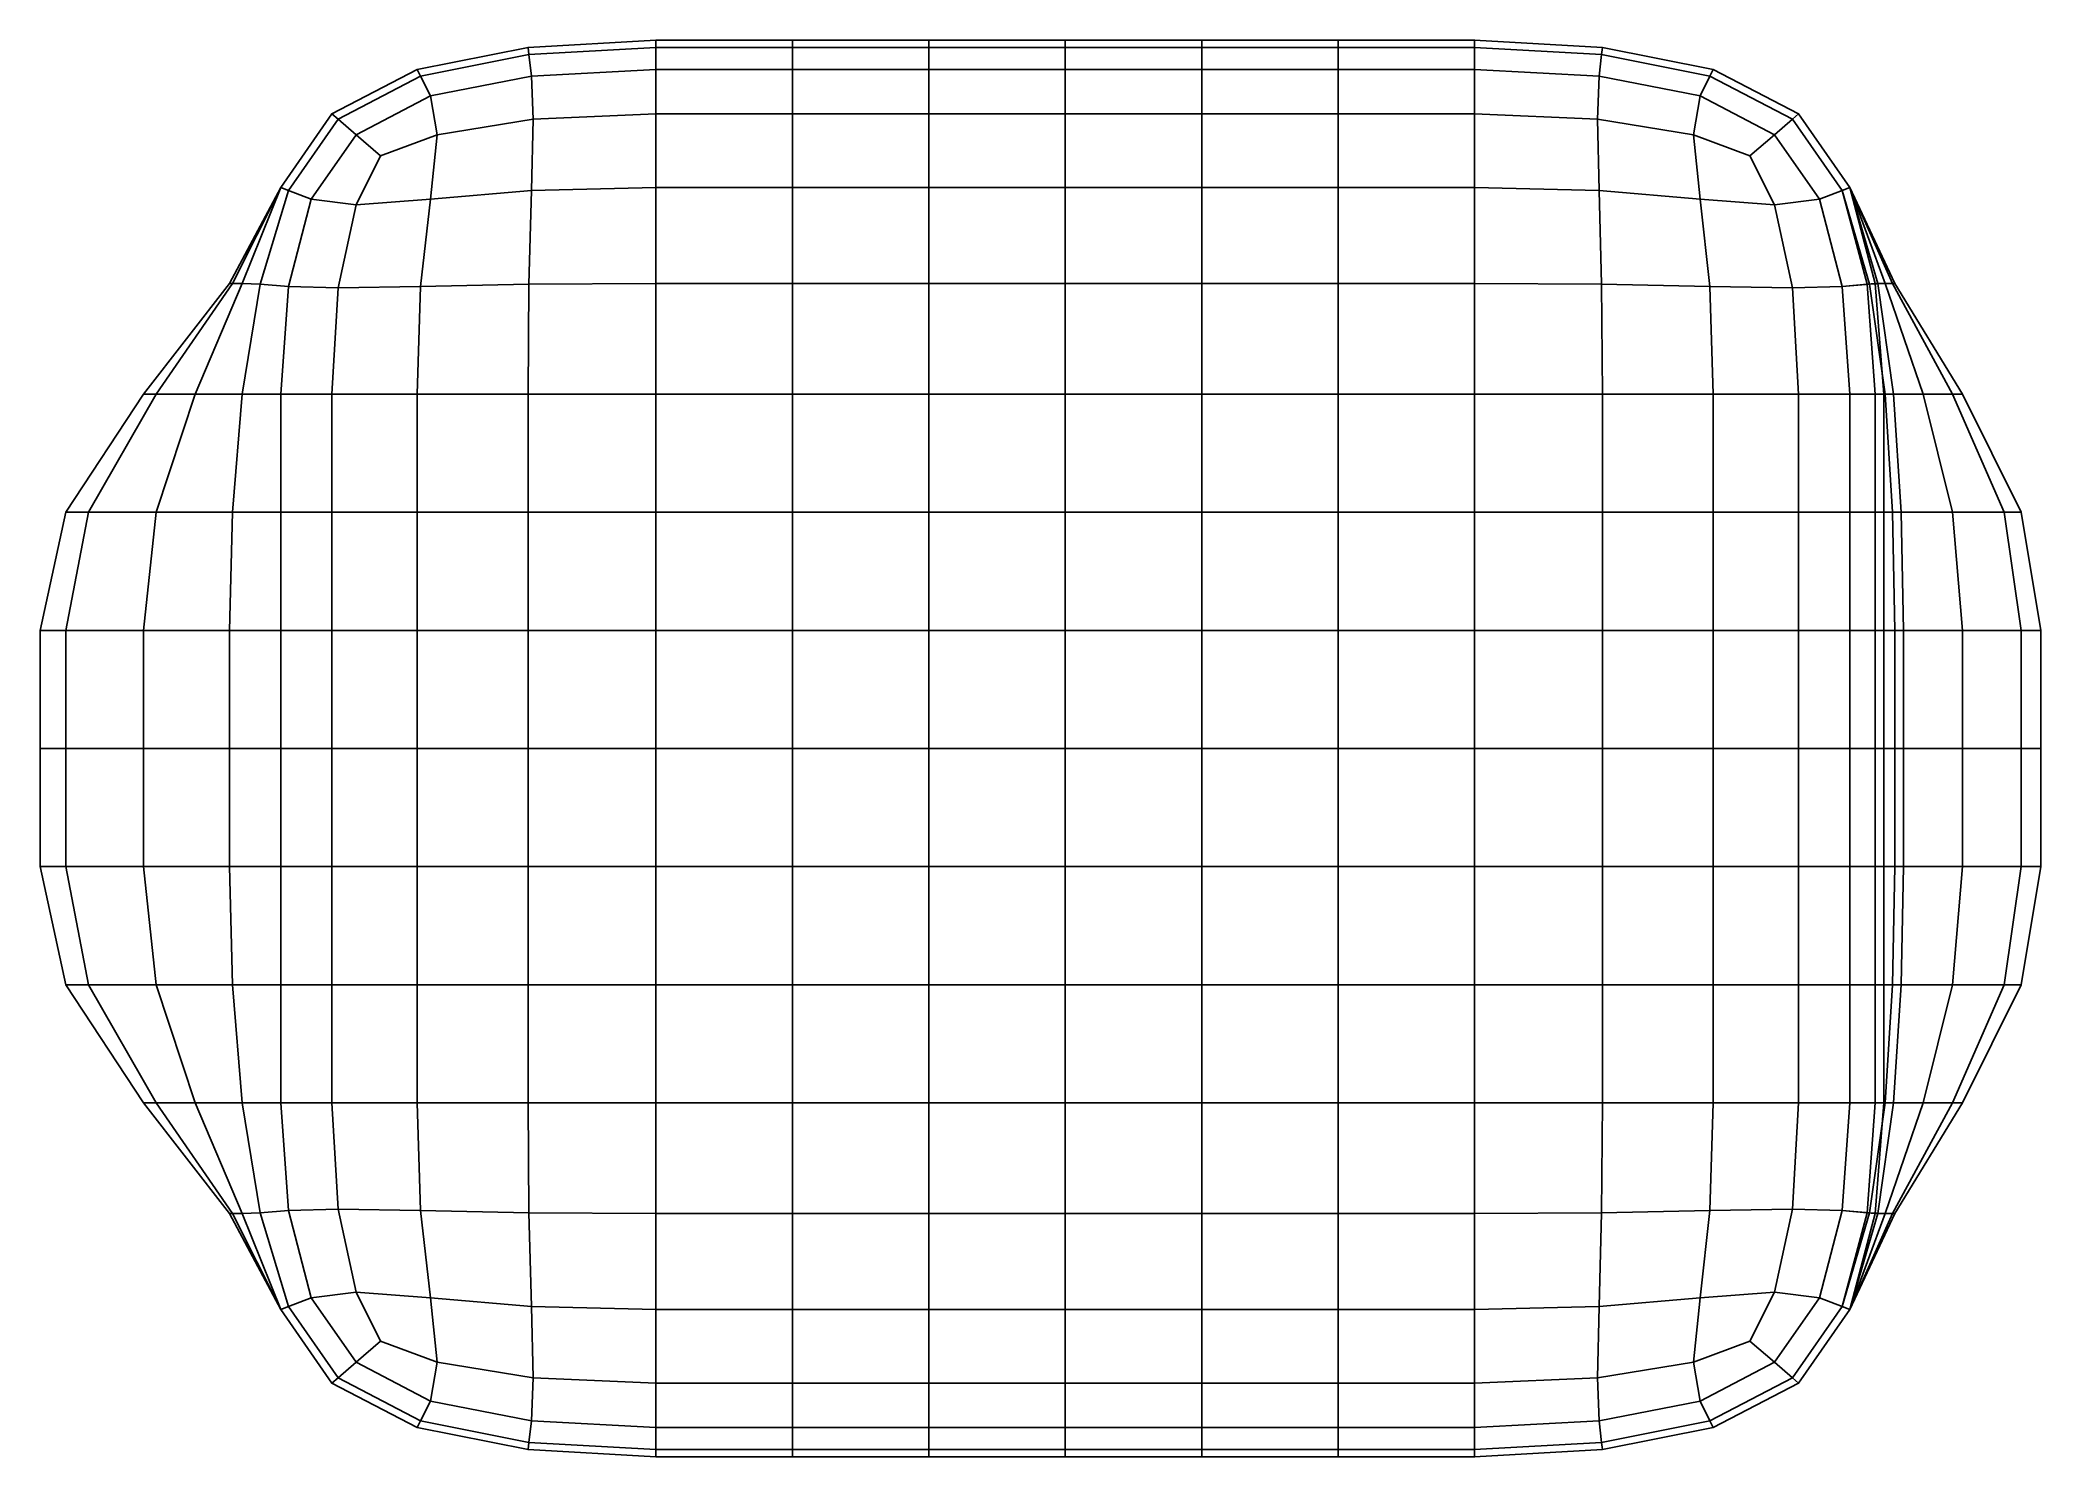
# Model space of a CAD drawing. Header units: millimetres. Extents: x -20 to 24, y -12.6 to 18.6.
import ezdxf

# ---------------------------------------------------------------- set-up
doc = ezdxf.new("R2010")
doc.units = ezdxf.units.MM
doc.layers.add('Bases', color=102, linetype='Continuous')

msp = doc.modelspace()

# ---------------------------------------------------------------- linework, layer by layer
at = {"layer": 'Bases', "color": 1}
for points in [[(-9.295, 18.257, 0.392), (-9.313, 18.415, 0.568), (-6.499, 18.577, 0.568), (-6.499, 18.415, 0.391)], [(-9.313, 18.415, 0.758), (-6.499, 18.577, 0.758), (-6.499, 18.577, 0.568), (-9.313, 18.415, 0.568)], [(-9.313, 18.415, 1.136), (-9.313, 18.415, 1.326), (-6.499, 18.577, 1.326), (-6.499, 18.577, 1.136)], [(-9.313, 18.415, 1.515), (-6.499, 18.577, 1.515), (-6.499, 18.577, 1.326), (-9.313, 18.415, 1.326)], [(-9.313, 18.415, 0.758), (-9.313, 18.415, 0.947), (-6.499, 18.577, 0.947), (-6.499, 18.577, 0.758)], [(-9.313, 18.415, 1.136), (-6.499, 18.577, 1.136), (-6.499, 18.577, 0.947), (-9.313, 18.415, 0.947)], [(-9.313, 18.415, 1.515), (-9.313, 18.415, 1.704), (-6.499, 18.577, 1.704), (-6.499, 18.577, 1.515)], [(-9.295, 18.257, 1.881), (-6.499, 18.415, 1.882), (-6.499, 18.577, 1.704), (-9.313, 18.415, 1.704)], [(-3.498, 18.577, 0.758), (-3.498, 18.577, 0.568), (-6.499, 18.577, 0.568), (-6.499, 18.577, 0.758)], [(-3.498, 18.415, 0.391), (-6.499, 18.415, 0.391), (-6.499, 18.577, 0.568), (-3.498, 18.577, 0.568)], [(-3.498, 18.577, 1.515), (-3.498, 18.577, 1.326), (-6.499, 18.577, 1.326), (-6.499, 18.577, 1.515)], [(-3.498, 18.577, 1.136), (-6.499, 18.577, 1.136), (-6.499, 18.577, 1.326), (-3.498, 18.577, 1.326)], [(-3.498, 18.577, 0.758), (-6.499, 18.577, 0.758), (-6.499, 18.577, 0.947), (-3.498, 18.577, 0.947)], [(-3.498, 18.577, 1.136), (-3.498, 18.577, 0.947), (-6.499, 18.577, 0.947), (-6.499, 18.577, 1.136)], [(-3.498, 18.577, 1.515), (-6.499, 18.577, 1.515), (-6.499, 18.577, 1.704), (-3.498, 18.577, 1.704)], [(-3.498, 18.415, 1.882), (-3.498, 18.577, 1.704), (-6.499, 18.577, 1.704), (-6.499, 18.415, 1.882)], [(-3.498, 18.577, 0.758), (-0.497, 18.577, 0.758), (-0.497, 18.577, 0.568), (-3.498, 18.577, 0.568)], [(-3.498, 18.415, 0.391), (-3.498, 18.577, 0.568), (-0.497, 18.577, 0.568), (-0.497, 18.415, 0.391)], [(-3.498, 18.577, 0.758), (-3.498, 18.577, 0.947), (-0.497, 18.577, 0.947), (-0.497, 18.577, 0.758)], [(-3.498, 18.577, 1.136), (-0.497, 18.577, 1.136), (-0.497, 18.577, 0.947), (-3.498, 18.577, 0.947)], [(-3.498, 18.577, 1.515), (-0.497, 18.577, 1.515), (-0.497, 18.577, 1.326), (-3.498, 18.577, 1.326)], [(-3.498, 18.577, 1.136), (-3.498, 18.577, 1.326), (-0.497, 18.577, 1.326), (-0.497, 18.577, 1.136)], [(-3.498, 18.577, 1.515), (-3.498, 18.577, 1.704), (-0.497, 18.577, 1.704), (-0.497, 18.577, 1.515)], [(-3.498, 18.415, 1.882), (-0.497, 18.415, 1.882), (-0.497, 18.577, 1.704), (-3.498, 18.577, 1.704)], [(2.505, 18.577, 0.758), (2.505, 18.577, 0.568), (-0.497, 18.577, 0.568), (-0.497, 18.577, 0.758)], [(2.505, 18.415, 0.391), (-0.497, 18.415, 0.391), (-0.497, 18.577, 0.568), (2.505, 18.577, 0.568)], [(2.505, 18.577, 1.136), (2.505, 18.577, 0.947), (-0.497, 18.577, 0.947), (-0.497, 18.577, 1.136)], [(2.505, 18.577, 0.758), (-0.497, 18.577, 0.758), (-0.497, 18.577, 0.947), (2.505, 18.577, 0.947)], [(2.505, 18.577, 1.515), (2.505, 18.577, 1.326), (-0.497, 18.577, 1.326), (-0.497, 18.577, 1.515)], [(2.505, 18.577, 1.136), (-0.497, 18.577, 1.136), (-0.497, 18.577, 1.326), (2.505, 18.577, 1.326)], [(2.505, 18.415, 1.882), (2.505, 18.577, 1.704), (-0.497, 18.577, 1.704), (-0.497, 18.415, 1.882)], [(2.505, 18.577, 1.515), (-0.497, 18.577, 1.515), (-0.497, 18.577, 1.704), (2.505, 18.577, 1.704)], [(2.505, 18.415, 0.391), (2.505, 18.577, 0.568), (5.506, 18.577, 0.568), (5.506, 18.415, 0.391)], [(2.505, 18.577, 0.758), (5.506, 18.577, 0.758), (5.506, 18.577, 0.568), (2.505, 18.577, 0.568)], [(2.505, 18.577, 1.136), (2.505, 18.577, 1.326), (5.506, 18.577, 1.326), (5.506, 18.577, 1.136)], [(2.505, 18.577, 1.515), (5.506, 18.577, 1.515), (5.506, 18.577, 1.326), (2.505, 18.577, 1.326)], [(2.505, 18.577, 0.758), (2.505, 18.577, 0.947), (5.506, 18.577, 0.947), (5.506, 18.577, 0.758)], [(2.505, 18.577, 1.136), (5.506, 18.577, 1.136), (5.506, 18.577, 0.947), (2.505, 18.577, 0.947)], [(2.505, 18.577, 1.515), (2.505, 18.577, 1.704), (5.506, 18.577, 1.704), (5.506, 18.577, 1.515)], [(2.505, 18.415, 1.882), (5.506, 18.415, 1.882), (5.506, 18.577, 1.704), (2.505, 18.577, 1.704)], [(8.507, 18.577, 0.758), (8.507, 18.577, 0.568), (5.506, 18.577, 0.568), (5.506, 18.577, 0.758)], [(8.507, 18.415, 0.391), (5.506, 18.415, 0.391), (5.506, 18.577, 0.568), (8.507, 18.577, 0.568)], [(8.507, 18.577, 1.515), (8.507, 18.577, 1.326), (5.506, 18.577, 1.326), (5.506, 18.577, 1.515)], [(8.507, 18.577, 1.136), (5.506, 18.577, 1.136), (5.506, 18.577, 1.326), (8.507, 18.577, 1.326)], [(8.507, 18.577, 0.758), (5.506, 18.577, 0.758), (5.506, 18.577, 0.947), (8.507, 18.577, 0.947)], [(8.507, 18.577, 1.136), (8.507, 18.577, 0.947), (5.506, 18.577, 0.947), (5.506, 18.577, 1.136)], [(8.507, 18.577, 1.515), (5.506, 18.577, 1.515), (5.506, 18.577, 1.704), (8.507, 18.577, 1.704)], [(8.507, 18.415, 1.882), (8.507, 18.577, 1.704), (5.506, 18.577, 1.704), (5.506, 18.415, 1.882)], [(8.507, 18.577, 0.758), (11.509, 18.577, 0.758), (11.509, 18.577, 0.568), (8.507, 18.577, 0.568)], [(8.507, 18.415, 0.391), (8.507, 18.577, 0.568), (11.509, 18.577, 0.568), (11.509, 18.415, 0.391)], [(8.507, 18.577, 0.758), (8.507, 18.577, 0.947), (11.509, 18.577, 0.947), (11.509, 18.577, 0.758)], [(8.507, 18.577, 1.136), (11.509, 18.577, 1.136), (11.509, 18.577, 0.947), (8.507, 18.577, 0.947)], [(8.507, 18.577, 1.515), (11.509, 18.577, 1.515), (11.509, 18.577, 1.326), (8.507, 18.577, 1.326)], [(8.507, 18.577, 1.136), (8.507, 18.577, 1.326), (11.509, 18.577, 1.326), (11.509, 18.577, 1.136)], [(8.507, 18.577, 1.515), (8.507, 18.577, 1.704), (11.509, 18.577, 1.704), (11.509, 18.577, 1.515)], [(8.507, 18.415, 1.882), (11.509, 18.415, 1.882), (11.509, 18.577, 1.704), (8.507, 18.577, 1.704)], [(14.322, 18.415, 0.758), (14.322, 18.415, 0.568), (11.509, 18.577, 0.568), (11.509, 18.577, 0.758)], [(14.304, 18.257, 0.392), (11.509, 18.415, 0.391), (11.509, 18.577, 0.568), (14.322, 18.415, 0.568)], [(14.322, 18.415, 1.136), (14.322, 18.415, 0.947), (11.509, 18.577, 0.947), (11.509, 18.577, 1.136)], [(14.322, 18.415, 0.758), (11.509, 18.577, 0.758), (11.509, 18.577, 0.947), (14.322, 18.415, 0.947)], [(14.322, 18.415, 1.515), (14.322, 18.415, 1.326), (11.509, 18.577, 1.326), (11.509, 18.577, 1.515)], [(14.322, 18.415, 1.136), (11.509, 18.577, 1.136), (11.509, 18.577, 1.326), (14.322, 18.415, 1.326)], [(14.304, 18.257, 1.881), (14.322, 18.415, 1.704), (11.509, 18.577, 1.704), (11.509, 18.415, 1.882)], [(14.322, 18.415, 1.515), (11.509, 18.577, 1.515), (11.509, 18.577, 1.704), (14.322, 18.415, 1.704)], [(-9.313, 18.415, 0.758), (-9.313, 18.415, 0.568), (-11.751, 17.928, 0.568), (-11.751, 17.928, 0.758)], [(-9.295, 18.257, 0.392), (-11.679, 17.783, 0.395), (-11.751, 17.928, 0.568), (-9.313, 18.415, 0.568)], [(-9.313, 18.415, 1.136), (-9.313, 18.415, 0.947), (-11.751, 17.928, 0.947), (-11.751, 17.928, 1.136)], [(-9.313, 18.415, 0.758), (-11.751, 17.928, 0.758), (-11.751, 17.928, 0.947), (-9.313, 18.415, 0.947)], [(-9.313, 18.415, 1.515), (-9.313, 18.415, 1.326), (-11.751, 17.928, 1.326), (-11.751, 17.928, 1.515)], [(-9.313, 18.415, 1.136), (-11.751, 17.928, 1.136), (-11.751, 17.928, 1.326), (-9.313, 18.415, 1.326)], [(-9.295, 18.257, 1.881), (-9.313, 18.415, 1.704), (-11.751, 17.928, 1.704), (-11.679, 17.783, 1.877)], [(-9.313, 18.415, 1.515), (-11.751, 17.928, 1.515), (-11.751, 17.928, 1.704), (-9.313, 18.415, 1.704)], [(-9.295, 18.257, 0.392), (-9.24, 17.783, 0.241), (-11.46, 17.35, 0.255), (-11.679, 17.783, 0.395)], [(-9.295, 18.257, 1.881), (-11.679, 17.783, 1.877), (-11.46, 17.35, 2.018), (-9.24, 17.783, 2.031)], [(-9.295, 18.257, 0.392), (-6.499, 18.415, 0.391), (-6.499, 17.928, 0.237), (-9.24, 17.783, 0.241)], [(-9.295, 18.257, 1.881), (-9.24, 17.783, 2.031), (-6.499, 17.928, 2.036), (-6.499, 18.415, 1.882)], [(-3.498, 18.415, 0.391), (-3.498, 17.928, 0.237), (-6.499, 17.928, 0.237), (-6.499, 18.415, 0.391)], [(-3.498, 18.415, 1.882), (-6.499, 18.415, 1.882), (-6.499, 17.928, 2.036), (-3.498, 17.928, 2.036)], [(-3.498, 18.415, 0.391), (-0.497, 18.415, 0.391), (-0.497, 17.928, 0.237), (-3.498, 17.928, 0.237)], [(-3.498, 18.415, 1.882), (-3.498, 17.928, 2.036), (-0.497, 17.928, 2.036), (-0.497, 18.415, 1.882)], [(2.505, 18.415, 0.391), (2.505, 17.928, 0.237), (-0.497, 17.928, 0.237), (-0.497, 18.415, 0.391)], [(2.505, 18.415, 1.882), (-0.497, 18.415, 1.882), (-0.497, 17.928, 2.036), (2.505, 17.928, 2.036)], [(2.505, 18.415, 0.391), (5.506, 18.415, 0.391), (5.506, 17.928, 0.237), (2.505, 17.928, 0.237)], [(2.505, 18.415, 1.882), (2.505, 17.928, 2.036), (5.506, 17.928, 2.036), (5.506, 18.415, 1.882)], [(8.507, 18.415, 0.391), (8.507, 17.928, 0.237), (5.506, 17.928, 0.237), (5.506, 18.415, 0.391)], [(8.507, 18.415, 1.882), (5.506, 18.415, 1.882), (5.506, 17.928, 2.036), (8.507, 17.928, 2.036)], [(8.507, 18.415, 0.391), (11.509, 18.415, 0.391), (11.509, 17.928, 0.237), (8.507, 17.928, 0.237)], [(8.507, 18.415, 1.882), (8.507, 17.928, 2.036), (11.509, 17.928, 2.036), (11.509, 18.415, 1.882)], [(14.304, 18.257, 0.392), (14.249, 17.783, 0.241), (11.509, 17.928, 0.237), (11.509, 18.415, 0.391)], [(14.304, 18.257, 1.881), (11.509, 18.415, 1.882), (11.509, 17.928, 2.036), (14.249, 17.783, 2.031)], [(14.304, 18.257, 0.392), (16.688, 17.783, 0.395), (16.469, 17.35, 0.255), (14.249, 17.783, 0.241)], [(14.304, 18.257, 1.881), (14.249, 17.783, 2.031), (16.469, 17.35, 2.018), (16.688, 17.783, 1.877)], [(14.304, 18.257, 0.392), (14.322, 18.415, 0.568), (16.761, 17.928, 0.568), (16.688, 17.783, 0.395)], [(14.304, 18.257, 1.881), (16.688, 17.783, 1.877), (16.761, 17.928, 1.704), (14.322, 18.415, 1.704)], [(14.322, 18.415, 0.758), (16.761, 17.928, 0.758), (16.761, 17.928, 0.568), (14.322, 18.415, 0.568)], [(14.322, 18.415, 1.136), (14.322, 18.415, 1.326), (16.761, 17.928, 1.326), (16.761, 17.928, 1.136)], [(14.322, 18.415, 1.515), (16.761, 17.928, 1.515), (16.761, 17.928, 1.326), (14.322, 18.415, 1.326)], [(14.322, 18.415, 0.758), (14.322, 18.415, 0.947), (16.761, 17.928, 0.947), (16.761, 17.928, 0.758)], [(14.322, 18.415, 1.136), (16.761, 17.928, 1.136), (16.761, 17.928, 0.947), (14.322, 18.415, 0.947)], [(14.322, 18.415, 1.515), (14.322, 18.415, 1.704), (16.761, 17.928, 1.704), (16.761, 17.928, 1.515)], [(-13.627, 16.953, 0.758), (-11.751, 17.928, 0.758), (-11.751, 17.928, 0.568), (-13.627, 16.953, 0.568)], [(-13.494, 16.838, 0.398), (-13.627, 16.953, 0.568), (-11.751, 17.928, 0.568), (-11.679, 17.783, 0.395)], [(-13.627, 16.953, 0.758), (-13.627, 16.953, 0.947), (-11.751, 17.928, 0.947), (-11.751, 17.928, 0.758)], [(-13.627, 16.953, 1.136), (-11.751, 17.928, 1.136), (-11.751, 17.928, 0.947), (-13.627, 16.953, 0.947)], [(-13.627, 16.953, 1.515), (-11.751, 17.928, 1.515), (-11.751, 17.928, 1.326), (-13.627, 16.953, 1.326)], [(-13.627, 16.953, 1.136), (-13.627, 16.953, 1.326), (-11.751, 17.928, 1.326), (-11.751, 17.928, 1.136)], [(-13.627, 16.953, 1.515), (-13.627, 16.953, 1.704), (-11.751, 17.928, 1.704), (-11.751, 17.928, 1.515)], [(-13.494, 16.838, 1.875), (-11.679, 17.783, 1.877), (-11.751, 17.928, 1.704), (-13.627, 16.953, 1.704)], [(-13.494, 16.838, 0.398), (-11.679, 17.783, 0.395), (-11.46, 17.35, 0.255), (-13.096, 16.493, 0.264)], [(-13.494, 16.838, 1.875), (-13.096, 16.493, 2.008), (-11.46, 17.35, 2.018), (-11.679, 17.783, 1.877)], [(-9.203, 16.838, 0.127), (-11.314, 16.493, 0.152), (-11.46, 17.35, 0.255), (-9.24, 17.783, 0.241)], [(-9.203, 16.838, 2.146), (-9.24, 17.783, 2.031), (-11.46, 17.35, 2.018), (-11.314, 16.493, 2.121)], [(-9.203, 16.838, 0.127), (-9.24, 17.783, 0.241), (-6.499, 17.928, 0.237), (-6.499, 16.953, 0.118)], [(-9.203, 16.838, 2.146), (-6.499, 16.953, 2.154), (-6.499, 17.928, 2.036), (-9.24, 17.783, 2.031)], [(-3.498, 16.953, 0.118), (-6.499, 16.953, 0.118), (-6.499, 17.928, 0.237), (-3.498, 17.928, 0.237)], [(-3.498, 16.953, 2.154), (-3.498, 17.928, 2.036), (-6.499, 17.928, 2.036), (-6.499, 16.953, 2.154)], [(-3.498, 16.953, 0.118), (-3.498, 17.928, 0.237), (-0.497, 17.928, 0.237), (-0.497, 16.953, 0.118)], [(-3.498, 16.953, 2.154), (-0.497, 16.953, 2.154), (-0.497, 17.928, 2.036), (-3.498, 17.928, 2.036)], [(2.505, 16.953, 0.118), (-0.497, 16.953, 0.118), (-0.497, 17.928, 0.237), (2.505, 17.928, 0.237)], [(2.505, 16.953, 2.154), (2.505, 17.928, 2.036), (-0.497, 17.928, 2.036), (-0.497, 16.953, 2.154)], [(2.505, 16.953, 0.118), (2.505, 17.928, 0.237), (5.506, 17.928, 0.237), (5.506, 16.953, 0.118)], [(2.505, 16.953, 2.154), (5.506, 16.953, 2.154), (5.506, 17.928, 2.036), (2.505, 17.928, 2.036)], [(8.507, 16.953, 0.118), (5.506, 16.953, 0.118), (5.506, 17.928, 0.237), (8.507, 17.928, 0.237)], [(8.507, 16.953, 2.154), (8.507, 17.928, 2.036), (5.506, 17.928, 2.036), (5.506, 16.953, 2.154)], [(8.507, 16.953, 0.118), (8.507, 17.928, 0.237), (11.509, 17.928, 0.237), (11.509, 16.953, 0.118)], [(8.507, 16.953, 2.154), (11.509, 16.953, 2.154), (11.509, 17.928, 2.036), (8.507, 17.928, 2.036)], [(14.213, 16.838, 0.127), (11.509, 16.953, 0.118), (11.509, 17.928, 0.237), (14.249, 17.783, 0.241)], [(14.213, 16.838, 2.146), (14.249, 17.783, 2.031), (11.509, 17.928, 2.036), (11.509, 16.953, 2.154)], [(14.213, 16.838, 0.127), (14.249, 17.783, 0.241), (16.469, 17.35, 0.255), (16.323, 16.493, 0.152)], [(14.213, 16.838, 2.146), (16.323, 16.493, 2.121), (16.469, 17.35, 2.018), (14.249, 17.783, 2.031)], [(18.504, 16.838, 0.398), (18.105, 16.493, 0.264), (16.469, 17.35, 0.255), (16.688, 17.783, 0.395)], [(18.504, 16.838, 1.875), (16.688, 17.783, 1.877), (16.469, 17.35, 2.018), (18.105, 16.493, 2.008)], [(18.504, 16.838, 0.398), (16.688, 17.783, 0.395), (16.761, 17.928, 0.568), (18.637, 16.953, 0.568)], [(18.504, 16.838, 1.875), (18.637, 16.953, 1.704), (16.761, 17.928, 1.704), (16.688, 17.783, 1.877)], [(18.637, 16.953, 0.758), (18.637, 16.953, 0.568), (16.761, 17.928, 0.568), (16.761, 17.928, 0.758)], [(18.637, 16.953, 1.515), (18.637, 16.953, 1.326), (16.761, 17.928, 1.326), (16.761, 17.928, 1.515)], [(18.637, 16.953, 1.136), (16.761, 17.928, 1.136), (16.761, 17.928, 1.326), (18.637, 16.953, 1.326)], [(18.637, 16.953, 0.758), (16.761, 17.928, 0.758), (16.761, 17.928, 0.947), (18.637, 16.953, 0.947)], [(18.637, 16.953, 1.136), (18.637, 16.953, 0.947), (16.761, 17.928, 0.947), (16.761, 17.928, 1.136)], [(18.637, 16.953, 1.515), (16.761, 17.928, 1.515), (16.761, 17.928, 1.704), (18.637, 16.953, 1.704)], [(-12.557, 16.027, 0.186), (-13.096, 16.493, 0.264), (-11.46, 17.35, 0.255), (-11.314, 16.493, 0.152)], [(-12.557, 16.027, 2.087), (-11.314, 16.493, 2.121), (-11.46, 17.35, 2.018), (-13.096, 16.493, 2.008)], [(17.567, 16.027, 0.186), (16.323, 16.493, 0.152), (16.469, 17.35, 0.255), (18.105, 16.493, 0.264)], [(17.567, 16.027, 2.087), (18.105, 16.493, 2.008), (16.469, 17.35, 2.018), (16.323, 16.493, 2.121)], [(-13.627, 16.953, 0.758), (-13.627, 16.953, 0.568), (-14.753, 15.329, 0.568), (-14.753, 15.329, 0.758)], [(-13.494, 16.838, 0.398), (-14.586, 15.266, 0.395), (-14.753, 15.329, 0.568), (-13.627, 16.953, 0.568)], [(-13.627, 16.953, 1.515), (-13.627, 16.953, 1.326), (-14.753, 15.329, 1.326), (-14.753, 15.329, 1.515)], [(-13.627, 16.953, 1.136), (-14.753, 15.329, 1.136), (-14.753, 15.329, 1.326), (-13.627, 16.953, 1.326)], [(-13.627, 16.953, 0.758), (-14.753, 15.329, 0.758), (-14.753, 15.329, 0.947), (-13.627, 16.953, 0.947)], [(-13.627, 16.953, 1.136), (-13.627, 16.953, 0.947), (-14.753, 15.329, 0.947), (-14.753, 15.329, 1.136)], [(-13.627, 16.953, 1.515), (-14.753, 15.329, 1.515), (-14.753, 15.329, 1.704), (-13.627, 16.953, 1.704)], [(-13.494, 16.838, 1.875), (-13.627, 16.953, 1.704), (-14.753, 15.329, 1.704), (-14.586, 15.266, 1.877)], [(-13.494, 16.838, 0.398), (-13.096, 16.493, 0.264), (-14.086, 15.076, 0.255), (-14.586, 15.266, 0.395)], [(-13.494, 16.838, 1.875), (-14.586, 15.266, 1.877), (-14.086, 15.076, 2.018), (-13.096, 16.493, 2.008)], [(-9.203, 16.838, 2.146), (-11.314, 16.493, 2.121), (-11.46, 15.076, 2.183), (-9.24, 15.266, 2.215)], [(-9.203, 16.838, 0.127), (-9.24, 15.266, 0.058), (-11.46, 15.076, 0.089), (-11.314, 16.493, 0.152)], [(-9.203, 16.838, 2.146), (-9.24, 15.266, 2.215), (-6.499, 15.329, 2.225), (-6.499, 16.953, 2.154)], [(-9.203, 16.838, 0.127), (-6.499, 16.953, 0.118), (-6.499, 15.329, 0.047), (-9.24, 15.266, 0.058)], [(-3.498, 16.953, 2.154), (-6.499, 16.953, 2.154), (-6.499, 15.329, 2.225), (-3.498, 15.329, 2.225)], [(-3.498, 16.953, 0.118), (-3.498, 15.329, 0.047), (-6.499, 15.329, 0.047), (-6.499, 16.953, 0.118)], [(-3.498, 16.953, 2.154), (-3.498, 15.329, 2.225), (-0.497, 15.329, 2.225), (-0.497, 16.953, 2.154)], [(-3.498, 16.953, 0.118), (-0.497, 16.953, 0.118), (-0.497, 15.329, 0.047), (-3.498, 15.329, 0.047)], [(2.505, 16.953, 2.154), (-0.497, 16.953, 2.154), (-0.497, 15.329, 2.225), (2.505, 15.329, 2.225)], [(2.505, 16.953, 0.118), (2.505, 15.329, 0.047), (-0.497, 15.329, 0.047), (-0.497, 16.953, 0.118)], [(2.505, 16.953, 2.154), (2.505, 15.329, 2.225), (5.506, 15.329, 2.225), (5.506, 16.953, 2.154)], [(2.505, 16.953, 0.118), (5.506, 16.953, 0.118), (5.506, 15.329, 0.047), (2.505, 15.329, 0.047)], [(8.507, 16.953, 2.154), (5.506, 16.953, 2.154), (5.506, 15.329, 2.225), (8.507, 15.329, 2.225)], [(8.507, 16.953, 0.118), (8.507, 15.329, 0.047), (5.506, 15.329, 0.047), (5.506, 16.953, 0.118)], [(8.507, 16.953, 2.154), (8.507, 15.329, 2.225), (11.509, 15.329, 2.225), (11.509, 16.953, 2.154)], [(8.507, 16.953, 0.118), (11.509, 16.953, 0.118), (11.509, 15.329, 0.047), (8.507, 15.329, 0.047)], [(14.213, 16.838, 2.146), (11.509, 16.953, 2.154), (11.509, 15.329, 2.225), (14.249, 15.266, 2.215)], [(14.213, 16.838, 0.127), (14.249, 15.266, 0.058), (11.509, 15.329, 0.047), (11.509, 16.953, 0.118)], [(14.213, 16.838, 2.146), (14.249, 15.266, 2.215), (16.469, 15.076, 2.183), (16.323, 16.493, 2.121)], [(14.213, 16.838, 0.127), (16.323, 16.493, 0.152), (16.469, 15.076, 0.089), (14.249, 15.266, 0.058)], [(18.504, 16.838, 0.398), (19.595, 15.266, 0.395), (19.095, 15.076, 0.255), (18.105, 16.493, 0.264)], [(18.504, 16.838, 1.875), (18.105, 16.493, 2.008), (19.095, 15.076, 2.018), (19.595, 15.266, 1.877)], [(18.504, 16.838, 0.398), (18.637, 16.953, 0.568), (19.762, 15.329, 0.568), (19.595, 15.266, 0.395)], [(18.504, 16.838, 1.875), (19.595, 15.266, 1.877), (19.762, 15.329, 1.704), (18.637, 16.953, 1.704)], [(18.637, 16.953, 0.758), (19.762, 15.329, 0.758), (19.762, 15.329, 0.568), (18.637, 16.953, 0.568)], [(18.637, 16.953, 0.758), (18.637, 16.953, 0.947), (19.762, 15.329, 0.947), (19.762, 15.329, 0.758)], [(18.637, 16.953, 1.136), (19.762, 15.329, 1.136), (19.762, 15.329, 0.947), (18.637, 16.953, 0.947)], [(18.637, 16.953, 1.515), (19.762, 15.329, 1.515), (19.762, 15.329, 1.326), (18.637, 16.953, 1.326)], [(18.637, 16.953, 1.136), (18.637, 16.953, 1.326), (19.762, 15.329, 1.326), (19.762, 15.329, 1.136)], [(18.637, 16.953, 1.515), (18.637, 16.953, 1.704), (19.762, 15.329, 1.704), (19.762, 15.329, 1.515)], [(-12.557, 16.027, 0.186), (-13.096, 14.95, 0.152), (-14.086, 15.076, 0.255), (-13.096, 16.493, 0.264)], [(-12.557, 16.027, 2.087), (-13.096, 16.493, 2.008), (-14.086, 15.076, 2.018), (-13.096, 14.95, 2.121)], [(-12.557, 16.027, 2.087), (-13.096, 14.95, 2.121), (-11.46, 15.076, 2.183), (-11.314, 16.493, 2.121)], [(-12.557, 16.027, 0.186), (-11.314, 16.493, 0.152), (-11.46, 15.076, 0.089), (-13.096, 14.95, 0.152)], [(17.567, 16.027, 2.087), (16.323, 16.493, 2.121), (16.469, 15.076, 2.183), (18.105, 14.95, 2.121)], [(17.567, 16.027, 0.186), (18.105, 14.95, 0.152), (16.469, 15.076, 0.089), (16.323, 16.493, 0.152)], [(17.567, 16.027, 0.186), (18.105, 16.493, 0.264), (19.095, 15.076, 0.255), (18.105, 14.95, 0.152)], [(17.567, 16.027, 2.087), (18.105, 14.95, 2.121), (19.095, 15.076, 2.018), (18.105, 16.493, 2.008)], [(-15.884, 13.218, 1.136), (-15.884, 13.218, 1.326), (-14.753, 15.329, 1.326), (-14.753, 15.329, 1.136)], [(-15.813, 13.218, 1.515), (-14.753, 15.329, 1.515), (-14.753, 15.329, 1.326), (-15.884, 13.218, 1.326)], [(-15.813, 13.218, 0.758), (-15.884, 13.218, 0.947), (-14.753, 15.329, 0.947), (-14.753, 15.329, 0.758)], [(-15.884, 13.218, 1.136), (-14.753, 15.329, 1.136), (-14.753, 15.329, 0.947), (-15.884, 13.218, 0.947)], [(-15.813, 13.218, 0.758), (-14.753, 15.329, 0.758), (-14.753, 15.329, 0.568), (-15.6, 13.218, 0.568)], [(-15.813, 13.218, 1.515), (-15.6, 13.218, 1.704), (-14.753, 15.329, 1.704), (-14.753, 15.329, 1.515)], [(-15.204, 13.202, 0.392), (-15.6, 13.218, 0.568), (-14.753, 15.329, 0.568), (-14.586, 15.266, 0.395)], [(-15.204, 13.202, 1.881), (-14.586, 15.266, 1.877), (-14.753, 15.329, 1.704), (-15.6, 13.218, 1.704)], [(-15.204, 13.202, 0.392), (-14.586, 15.266, 0.395), (-14.086, 15.076, 0.255), (-14.586, 13.154, 0.241)], [(-15.204, 13.202, 1.881), (-14.586, 13.154, 2.031), (-14.086, 15.076, 2.018), (-14.586, 15.266, 1.877)], [(-13.494, 13.123, 0.127), (-14.586, 13.154, 0.241), (-14.086, 15.076, 0.255), (-13.096, 14.95, 0.152)], [(-13.494, 13.123, 2.146), (-13.096, 14.95, 2.121), (-14.086, 15.076, 2.018), (-14.586, 13.154, 2.031)], [(-13.494, 13.123, 2.146), (-11.679, 13.154, 2.215), (-11.46, 15.076, 2.183), (-13.096, 14.95, 2.121)], [(-13.494, 13.123, 0.127), (-13.096, 14.95, 0.152), (-11.46, 15.076, 0.089), (-11.679, 13.154, 0.058)], [(-9.295, 13.202, 2.249), (-9.24, 15.266, 2.215), (-11.46, 15.076, 2.183), (-11.679, 13.154, 2.215)], [(-9.295, 13.202, 0.023), (-11.679, 13.154, 0.058), (-11.46, 15.076, 0.089), (-9.24, 15.266, 0.058)], [(-9.295, 13.202, 2.249), (-6.499, 13.218, 2.261), (-6.499, 15.329, 2.225), (-9.24, 15.266, 2.215)], [(-9.295, 13.202, 0.023), (-9.24, 15.266, 0.058), (-6.499, 15.329, 0.047), (-6.499, 13.218, 0.012)], [(-3.498, 13.218, 2.261), (-3.498, 15.329, 2.225), (-6.499, 15.329, 2.225), (-6.499, 13.218, 2.261)], [(-3.498, 13.218, 0.012), (-6.499, 13.218, 0.012), (-6.499, 15.329, 0.047), (-3.498, 15.329, 0.047)], [(-3.498, 13.218, 2.261), (-0.497, 13.218, 2.261), (-0.497, 15.329, 2.225), (-3.498, 15.329, 2.225)], [(-3.498, 13.218, 0.012), (-3.498, 15.329, 0.047), (-0.497, 15.329, 0.047), (-0.497, 13.218, 0.012)], [(2.505, 13.218, 2.261), (2.505, 15.329, 2.225), (-0.497, 15.329, 2.225), (-0.497, 13.218, 2.261)], [(2.505, 13.218, 0.012), (-0.497, 13.218, 0.012), (-0.497, 15.329, 0.047), (2.505, 15.329, 0.047)], [(2.505, 13.218, 2.261), (5.506, 13.218, 2.261), (5.506, 15.329, 2.225), (2.505, 15.329, 2.225)], [(2.505, 13.218, 0.012), (2.505, 15.329, 0.047), (5.506, 15.329, 0.047), (5.506, 13.218, 0.012)], [(8.507, 13.218, 2.261), (8.507, 15.329, 2.225), (5.506, 15.329, 2.225), (5.506, 13.218, 2.261)], [(8.507, 13.218, 0.012), (5.506, 13.218, 0.012), (5.506, 15.329, 0.047), (8.507, 15.329, 0.047)], [(8.507, 13.218, 2.261), (11.509, 13.218, 2.261), (11.509, 15.329, 2.225), (8.507, 15.329, 2.225)], [(8.507, 13.218, 0.012), (8.507, 15.329, 0.047), (11.509, 15.329, 0.047), (11.509, 13.218, 0.012)], [(14.304, 13.202, 2.249), (14.249, 15.266, 2.215), (11.509, 15.329, 2.225), (11.509, 13.218, 2.261)], [(14.304, 13.202, 0.023), (11.509, 13.218, 0.012), (11.509, 15.329, 0.047), (14.249, 15.266, 0.058)], [(14.304, 13.202, 2.249), (16.688, 13.154, 2.215), (16.469, 15.076, 2.183), (14.249, 15.266, 2.215)], [(14.304, 13.202, 0.023), (14.249, 15.266, 0.058), (16.469, 15.076, 0.089), (16.688, 13.154, 0.058)], [(18.504, 13.123, 2.146), (18.105, 14.95, 2.121), (16.469, 15.076, 2.183), (16.688, 13.154, 2.215)], [(18.504, 13.123, 0.127), (16.688, 13.154, 0.058), (16.469, 15.076, 0.089), (18.105, 14.95, 0.152)], [(18.504, 13.123, 0.127), (18.105, 14.95, 0.152), (19.095, 15.076, 0.255), (19.595, 13.154, 0.241)], [(18.504, 13.123, 2.146), (19.595, 13.154, 2.031), (19.095, 15.076, 2.018), (18.105, 14.95, 2.121)], [(20.196, 13.202, 0.392), (19.595, 13.154, 0.241), (19.095, 15.076, 0.255), (19.595, 15.266, 0.395)], [(20.142, 13.202, 1.881), (19.595, 15.266, 1.877), (19.095, 15.076, 2.018), (19.595, 13.154, 2.031)], [(20.196, 13.202, 0.392), (19.595, 15.266, 0.395), (19.762, 15.329, 0.568), (20.541, 13.218, 0.568)], [(20.142, 13.202, 1.881), (20.325, 13.218, 1.704), (19.762, 15.329, 1.704), (19.595, 15.266, 1.877)], [(20.703, 13.218, 0.758), (20.541, 13.218, 0.568), (19.762, 15.329, 0.568), (19.762, 15.329, 0.758)], [(20.703, 13.218, 1.136), (20.757, 13.218, 0.947), (19.762, 15.329, 0.947), (19.762, 15.329, 1.136)], [(20.703, 13.218, 0.758), (19.762, 15.329, 0.758), (19.762, 15.329, 0.947), (20.757, 13.218, 0.947)], [(20.379, 13.218, 1.515), (20.541, 13.218, 1.326), (19.762, 15.329, 1.326), (19.762, 15.329, 1.515)], [(20.703, 13.218, 1.136), (19.762, 15.329, 1.136), (19.762, 15.329, 1.326), (20.541, 13.218, 1.326)], [(20.379, 13.218, 1.515), (19.762, 15.329, 1.515), (19.762, 15.329, 1.704), (20.325, 13.218, 1.704)], [(-15.813, 13.218, 1.515), (-15.884, 13.218, 1.326), (-17.776, 10.781, 1.326), (-17.492, 10.781, 1.515)], [(-15.884, 13.218, 1.136), (-17.776, 10.781, 1.136), (-17.776, 10.781, 1.326), (-15.884, 13.218, 1.326)], [(-15.884, 13.218, 1.136), (-15.884, 13.218, 0.947), (-17.776, 10.781, 0.947), (-17.776, 10.781, 1.136)], [(-15.813, 13.218, 0.758), (-17.492, 10.781, 0.758), (-17.776, 10.781, 0.947), (-15.884, 13.218, 0.947)], [(-15.813, 13.218, 0.758), (-15.6, 13.218, 0.568), (-16.64, 10.781, 0.568), (-17.492, 10.781, 0.758)], [(-15.813, 13.218, 1.515), (-17.492, 10.781, 1.515), (-16.64, 10.781, 1.704), (-15.6, 13.218, 1.704)], [(-15.204, 13.202, 0.392), (-15.6, 10.781, 0.391), (-16.64, 10.781, 0.568), (-15.6, 13.218, 0.568)], [(-15.204, 13.202, 1.881), (-15.6, 13.218, 1.704), (-16.64, 10.781, 1.704), (-15.6, 10.781, 1.882)], [(-9.295, 13.202, 2.249), (-9.313, 10.781, 2.261), (-6.499, 10.781, 2.273), (-6.499, 13.218, 2.261)], [(-9.295, 13.202, 0.023), (-6.499, 13.218, 0.012), (-6.499, 10.781), (-9.313, 10.781, 0.012)], [(-3.498, 13.218, 2.261), (-6.499, 13.218, 2.261), (-6.499, 10.781, 2.273), (-3.498, 10.781, 2.273)], [(-3.498, 13.218, 0.012), (-3.498, 10.781), (-6.499, 10.781), (-6.499, 13.218, 0.012)], [(-3.498, 13.218, 2.261), (-3.498, 10.781, 2.273), (-0.497, 10.781, 2.273), (-0.497, 13.218, 2.261)], [(-3.498, 13.218, 0.012), (-0.497, 13.218, 0.012), (-0.497, 10.781), (-3.498, 10.781)], [(2.505, 13.218, 2.261), (-0.497, 13.218, 2.261), (-0.497, 10.781, 2.273), (2.505, 10.781, 2.273)], [(2.505, 13.218, 0.012), (2.505, 10.781), (-0.497, 10.781), (-0.497, 13.218, 0.012)], [(2.505, 13.218, 2.261), (2.505, 10.781, 2.273), (5.506, 10.781, 2.273), (5.506, 13.218, 2.261)], [(2.505, 13.218, 0.012), (5.506, 13.218, 0.012), (5.506, 10.781), (2.505, 10.781)], [(8.507, 13.218, 2.261), (5.506, 13.218, 2.261), (5.506, 10.781, 2.273), (8.507, 10.781, 2.273)], [(8.507, 13.218, 0.012), (8.507, 10.781), (5.506, 10.781), (5.506, 13.218, 0.012)], [(8.507, 13.218, 2.261), (8.507, 10.781, 2.273), (11.509, 10.781, 2.273), (11.509, 13.218, 2.261)], [(8.507, 13.218, 0.012), (11.509, 13.218, 0.012), (11.509, 10.781), (8.507, 10.781)], [(14.304, 13.202, 2.249), (11.509, 13.218, 2.261), (11.509, 10.781, 2.273), (14.322, 10.781, 2.261)], [(14.304, 13.202, 0.023), (14.322, 10.781, 0.012), (11.509, 10.781), (11.509, 13.218, 0.012)], [(20.142, 13.202, 1.881), (20.325, 10.781, 1.882), (20.512, 10.781, 1.704), (20.325, 13.218, 1.704)], [(20.196, 13.202, 0.392), (20.541, 13.218, 0.568), (21.377, 10.781, 0.568), (20.541, 10.781, 0.391)], [(20.379, 13.218, 1.515), (20.325, 13.218, 1.704), (20.512, 10.781, 1.704), (20.728, 10.781, 1.515)], [(20.379, 13.218, 1.515), (20.728, 10.781, 1.515), (21.377, 10.781, 1.326), (20.541, 13.218, 1.326)], [(20.703, 13.218, 0.758), (22.025, 10.781, 0.758), (21.377, 10.781, 0.568), (20.541, 13.218, 0.568)], [(20.703, 13.218, 1.136), (20.541, 13.218, 1.326), (21.377, 10.781, 1.326), (22.025, 10.781, 1.136)], [(20.703, 13.218, 0.758), (20.757, 13.218, 0.947), (22.241, 10.781, 0.947), (22.025, 10.781, 0.758)], [(20.703, 13.218, 1.136), (22.025, 10.781, 1.136), (22.241, 10.781, 0.947), (20.757, 13.218, 0.947)], [(-15.204, 13.202, 0.392), (-14.586, 13.154, 0.241), (-14.753, 10.781, 0.237), (-15.6, 10.781, 0.391)], [(-15.204, 13.202, 1.881), (-15.6, 10.781, 1.882), (-14.753, 10.781, 2.036), (-14.586, 13.154, 2.031)], [(-13.494, 13.123, 0.127), (-13.627, 10.781, 0.118), (-14.753, 10.781, 0.237), (-14.586, 13.154, 0.241)], [(-13.494, 13.123, 2.146), (-14.586, 13.154, 2.031), (-14.753, 10.781, 2.036), (-13.627, 10.781, 2.154)], [(-13.494, 13.123, 2.146), (-13.627, 10.781, 2.154), (-11.751, 10.781, 2.225), (-11.679, 13.154, 2.215)], [(-13.494, 13.123, 0.127), (-11.679, 13.154, 0.058), (-11.751, 10.781, 0.047), (-13.627, 10.781, 0.118)], [(-9.295, 13.202, 2.249), (-11.679, 13.154, 2.215), (-11.751, 10.781, 2.225), (-9.313, 10.781, 2.261)], [(-9.295, 13.202, 0.023), (-9.313, 10.781, 0.012), (-11.751, 10.781, 0.047), (-11.679, 13.154, 0.058)], [(14.304, 13.202, 2.249), (14.322, 10.781, 2.261), (16.761, 10.781, 2.225), (16.688, 13.154, 2.215)], [(14.304, 13.202, 0.023), (16.688, 13.154, 0.058), (16.761, 10.781, 0.047), (14.322, 10.781, 0.012)], [(18.504, 13.123, 2.146), (16.688, 13.154, 2.215), (16.761, 10.781, 2.225), (18.637, 10.781, 2.154)], [(18.504, 13.123, 0.127), (18.637, 10.781, 0.118), (16.761, 10.781, 0.047), (16.688, 13.154, 0.058)], [(18.504, 13.123, 0.127), (19.595, 13.154, 0.241), (19.762, 10.781, 0.237), (18.637, 10.781, 0.118)], [(18.504, 13.123, 2.146), (18.637, 10.781, 2.154), (19.762, 10.781, 2.036), (19.595, 13.154, 2.031)], [(20.196, 13.202, 0.392), (20.541, 10.781, 0.391), (19.762, 10.781, 0.237), (19.595, 13.154, 0.241)], [(20.142, 13.202, 1.881), (19.595, 13.154, 2.031), (19.762, 10.781, 2.036), (20.325, 10.781, 1.882)], [(-18.984, 8.183, 1.515), (-17.492, 10.781, 1.515), (-17.776, 10.781, 1.326), (-19.481, 8.183, 1.326)], [(-19.481, 8.183, 1.136), (-19.481, 8.183, 1.326), (-17.776, 10.781, 1.326), (-17.776, 10.781, 1.136)], [(-18.984, 8.183, 0.758), (-19.481, 8.183, 0.947), (-17.776, 10.781, 0.947), (-17.492, 10.781, 0.758)], [(-19.481, 8.183, 1.136), (-17.776, 10.781, 1.136), (-17.776, 10.781, 0.947), (-19.481, 8.183, 0.947)], [(-18.984, 8.183, 0.758), (-17.492, 10.781, 0.758), (-16.64, 10.781, 0.568), (-17.492, 8.183, 0.568)], [(-18.984, 8.183, 1.515), (-17.492, 8.183, 1.704), (-16.64, 10.781, 1.704), (-17.492, 10.781, 1.515)], [(-15.813, 8.183, 0.391), (-17.492, 8.183, 0.568), (-16.64, 10.781, 0.568), (-15.6, 10.781, 0.391)], [(-15.813, 8.183, 1.882), (-15.6, 10.781, 1.882), (-16.64, 10.781, 1.704), (-17.492, 8.183, 1.704)], [(-15.813, 8.183, 0.391), (-15.6, 10.781, 0.391), (-14.753, 10.781, 0.237), (-14.753, 8.183, 0.237)], [(-15.813, 8.183, 1.882), (-14.753, 8.183, 2.036), (-14.753, 10.781, 2.036), (-15.6, 10.781, 1.882)], [(-13.627, 8.183, 0.118), (-14.753, 8.183, 0.237), (-14.753, 10.781, 0.237), (-13.627, 10.781, 0.118)], [(-13.627, 8.183, 2.154), (-13.627, 10.781, 2.154), (-14.753, 10.781, 2.036), (-14.753, 8.183, 2.036)], [(-13.627, 8.183, 2.154), (-11.751, 8.183, 2.225), (-11.751, 10.781, 2.225), (-13.627, 10.781, 2.154)], [(-13.627, 8.183, 0.118), (-13.627, 10.781, 0.118), (-11.751, 10.781, 0.047), (-11.751, 8.183, 0.047)], [(-9.313, 8.183, 2.261), (-9.313, 10.781, 2.261), (-11.751, 10.781, 2.225), (-11.751, 8.183, 2.225)], [(-9.313, 8.183, 0.012), (-11.751, 8.183, 0.047), (-11.751, 10.781, 0.047), (-9.313, 10.781, 0.012)], [(-9.313, 8.183, 2.261), (-6.499, 8.183, 2.273), (-6.499, 10.781, 2.273), (-9.313, 10.781, 2.261)], [(-9.313, 8.183, 0.012), (-9.313, 10.781, 0.012), (-6.499, 10.781), (-6.499, 8.183)], [(-3.498, 8.183, 2.273), (-3.498, 10.781, 2.273), (-6.499, 10.781, 2.273), (-6.499, 8.183, 2.273)], [(-3.498, 8.183), (-6.499, 8.183), (-6.499, 10.781), (-3.498, 10.781)], [(-3.498, 8.183, 2.273), (-0.497, 8.183, 2.273), (-0.497, 10.781, 2.273), (-3.498, 10.781, 2.273)], [(-3.498, 8.183), (-3.498, 10.781), (-0.497, 10.781), (-0.497, 8.183)], [(2.505, 8.183, 2.273), (2.505, 10.781, 2.273), (-0.497, 10.781, 2.273), (-0.497, 8.183, 2.273)], [(2.505, 8.183), (-0.497, 8.183), (-0.497, 10.781), (2.505, 10.781)], [(2.505, 8.183, 2.273), (5.506, 8.183, 2.273), (5.506, 10.781, 2.273), (2.505, 10.781, 2.273)], [(2.505, 8.183), (2.505, 10.781), (5.506, 10.781), (5.506, 8.183)], [(8.507, 8.183, 2.273), (8.507, 10.781, 2.273), (5.506, 10.781, 2.273), (5.506, 8.183, 2.273)], [(8.507, 8.183), (5.506, 8.183), (5.506, 10.781), (8.507, 10.781)], [(8.507, 8.183, 2.273), (11.509, 8.183, 2.273), (11.509, 10.781, 2.273), (8.507, 10.781, 2.273)], [(8.507, 8.183), (8.507, 10.781), (11.509, 10.781), (11.509, 8.183)], [(14.322, 8.183, 2.261), (14.322, 10.781, 2.261), (11.509, 10.781, 2.273), (11.509, 8.183, 2.273)], [(14.322, 8.183, 0.012), (11.509, 8.183), (11.509, 10.781), (14.322, 10.781, 0.012)], [(14.322, 8.183, 2.261), (16.761, 8.183, 2.225), (16.761, 10.781, 2.225), (14.322, 10.781, 2.261)], [(14.322, 8.183, 0.012), (14.322, 10.781, 0.012), (16.761, 10.781, 0.047), (16.761, 8.183, 0.047)], [(18.637, 8.183, 2.154), (18.637, 10.781, 2.154), (16.761, 10.781, 2.225), (16.761, 8.183, 2.225)], [(18.637, 8.183, 0.118), (16.761, 8.183, 0.047), (16.761, 10.781, 0.047), (18.637, 10.781, 0.118)], [(18.637, 8.183, 0.118), (18.637, 10.781, 0.118), (19.762, 10.781, 0.237), (19.762, 8.183, 0.237)], [(18.637, 8.183, 2.154), (19.762, 8.183, 2.036), (19.762, 10.781, 2.036), (18.637, 10.781, 2.154)], [(20.703, 8.183, 0.391), (19.762, 8.183, 0.237), (19.762, 10.781, 0.237), (20.541, 10.781, 0.391)], [(20.325, 8.183, 1.882), (20.325, 10.781, 1.882), (19.762, 10.781, 2.036), (19.762, 8.183, 2.036)], [(20.325, 8.183, 1.882), (20.512, 8.183, 1.704), (20.512, 10.781, 1.704), (20.325, 10.781, 1.882)], [(20.891, 8.183, 1.515), (20.728, 10.781, 1.515), (20.512, 10.781, 1.704), (20.512, 8.183, 1.704)], [(20.703, 8.183, 0.391), (20.541, 10.781, 0.391), (21.377, 10.781, 0.568), (22.025, 8.183, 0.568)], [(20.891, 8.183, 1.515), (22.025, 8.183, 1.326), (21.377, 10.781, 1.326), (20.728, 10.781, 1.515)], [(23.159, 8.183, 0.758), (22.025, 8.183, 0.568), (21.377, 10.781, 0.568), (22.025, 10.781, 0.758)], [(23.159, 8.183, 1.136), (22.025, 10.781, 1.136), (21.377, 10.781, 1.326), (22.025, 8.183, 1.326)], [(23.159, 8.183, 0.758), (22.025, 10.781, 0.758), (22.241, 10.781, 0.947), (23.537, 8.183, 0.947)], [(23.159, 8.183, 1.136), (23.537, 8.183, 0.947), (22.241, 10.781, 0.947), (22.025, 10.781, 1.136)], [(-18.984, 8.183, 1.515), (-19.481, 8.183, 1.326), (-20.049, 5.584, 1.326), (-19.481, 5.584, 1.515)], [(-19.481, 8.183, 1.136), (-20.049, 5.584, 1.136), (-20.049, 5.584, 1.326), (-19.481, 8.183, 1.326)], [(-18.984, 8.183, 0.758), (-19.481, 5.584, 0.758), (-20.049, 5.584, 0.947), (-19.481, 8.183, 0.947)], [(-19.481, 8.183, 1.136), (-19.481, 8.183, 0.947), (-20.049, 5.584, 0.947), (-20.049, 5.584, 1.136)], [(-18.984, 8.183, 0.758), (-17.492, 8.183, 0.568), (-17.776, 5.584, 0.568), (-19.481, 5.584, 0.758)], [(-18.984, 8.183, 1.515), (-19.481, 5.584, 1.515), (-17.776, 5.584, 1.704), (-17.492, 8.183, 1.704)], [(-15.813, 8.183, 0.391), (-15.884, 5.584, 0.391), (-17.776, 5.584, 0.568), (-17.492, 8.183, 0.568)], [(-15.813, 8.183, 1.882), (-17.492, 8.183, 1.704), (-17.776, 5.584, 1.704), (-15.884, 5.584, 1.882)], [(-15.813, 8.183, 0.391), (-14.753, 8.183, 0.237), (-14.753, 5.584, 0.237), (-15.884, 5.584, 0.391)], [(-15.813, 8.183, 1.882), (-15.884, 5.584, 1.882), (-14.753, 5.584, 2.036), (-14.753, 8.183, 2.036)], [(-13.627, 8.183, 0.118), (-13.627, 5.584, 0.118), (-14.753, 5.584, 0.237), (-14.753, 8.183, 0.237)], [(-13.627, 8.183, 2.154), (-14.753, 8.183, 2.036), (-14.753, 5.584, 2.036), (-13.627, 5.584, 2.154)], [(-13.627, 8.183, 2.154), (-13.627, 5.584, 2.154), (-11.751, 5.584, 2.225), (-11.751, 8.183, 2.225)], [(-13.627, 8.183, 0.118), (-11.751, 8.183, 0.047), (-11.751, 5.584, 0.047), (-13.627, 5.584, 0.118)], [(-9.313, 8.183, 2.261), (-11.751, 8.183, 2.225), (-11.751, 5.584, 2.225), (-9.313, 5.584, 2.261)], [(-9.313, 8.183, 0.012), (-9.313, 5.584, 0.012), (-11.751, 5.584, 0.047), (-11.751, 8.183, 0.047)], [(-9.313, 8.183, 2.261), (-9.313, 5.584, 2.261), (-6.499, 5.584, 2.273), (-6.499, 8.183, 2.273)], [(-9.313, 8.183, 0.012), (-6.499, 8.183), (-6.499, 5.584), (-9.313, 5.584, 0.012)], [(-3.498, 8.183, 2.273), (-6.499, 8.183, 2.273), (-6.499, 5.584, 2.273), (-3.498, 5.584, 2.273)], [(-3.498, 8.183), (-3.498, 5.584), (-6.499, 5.584), (-6.499, 8.183)], [(-3.498, 8.183, 2.273), (-3.498, 5.584, 2.273), (-0.497, 5.584, 2.273), (-0.497, 8.183, 2.273)], [(-3.498, 8.183), (-0.497, 8.183), (-0.497, 5.584), (-3.498, 5.584)], [(2.505, 8.183, 2.273), (-0.497, 8.183, 2.273), (-0.497, 5.584, 2.273), (2.505, 5.584, 2.273)], [(2.505, 8.183), (2.505, 5.584), (-0.497, 5.584), (-0.497, 8.183)], [(2.505, 8.183, 2.273), (2.505, 5.584, 2.273), (5.506, 5.584, 2.273), (5.506, 8.183, 2.273)], [(2.505, 8.183), (5.506, 8.183), (5.506, 5.584), (2.505, 5.584)], [(8.507, 8.183, 2.273), (5.506, 8.183, 2.273), (5.506, 5.584, 2.273), (8.507, 5.584, 2.273)], [(8.507, 8.183), (8.507, 5.584), (5.506, 5.584), (5.506, 8.183)], [(8.507, 8.183, 2.273), (8.507, 5.584, 2.273), (11.509, 5.584, 2.273), (11.509, 8.183, 2.273)], [(8.507, 8.183), (11.509, 8.183), (11.509, 5.584), (8.507, 5.584)], [(14.322, 8.183, 2.261), (11.509, 8.183, 2.273), (11.509, 5.584, 2.273), (14.322, 5.584, 2.261)], [(14.322, 8.183, 0.012), (14.322, 5.584, 0.012), (11.509, 5.584), (11.509, 8.183)], [(14.322, 8.183, 2.261), (14.322, 5.584, 2.261), (16.761, 5.584, 2.225), (16.761, 8.183, 2.225)], [(14.322, 8.183, 0.012), (16.761, 8.183, 0.047), (16.761, 5.584, 0.047), (14.322, 5.584, 0.012)], [(18.637, 8.183, 2.154), (16.761, 8.183, 2.225), (16.761, 5.584, 2.225), (18.637, 5.584, 2.154)], [(18.637, 8.183, 0.118), (18.637, 5.584, 0.118), (16.761, 5.584, 0.047), (16.761, 8.183, 0.047)], [(18.637, 8.183, 0.118), (19.762, 8.183, 0.237), (19.762, 5.584, 0.237), (18.637, 5.584, 0.118)], [(18.637, 8.183, 2.154), (18.637, 5.584, 2.154), (19.762, 5.584, 2.036), (19.762, 8.183, 2.036)], [(20.703, 8.183, 0.391), (20.757, 5.584, 0.391), (19.762, 5.584, 0.237), (19.762, 8.183, 0.237)], [(20.325, 8.183, 1.882), (19.762, 8.183, 2.036), (19.762, 5.584, 2.036), (20.325, 5.584, 1.882)], [(20.325, 8.183, 1.882), (20.325, 5.584, 1.882), (20.512, 5.584, 1.704), (20.512, 8.183, 1.704)], [(20.891, 8.183, 1.515), (20.512, 8.183, 1.704), (20.512, 5.584, 1.704), (20.945, 5.584, 1.515)], [(20.703, 8.183, 0.391), (22.025, 8.183, 0.568), (22.241, 5.584, 0.568), (20.757, 5.584, 0.391)], [(20.891, 8.183, 1.515), (20.945, 5.584, 1.515), (22.241, 5.584, 1.326), (22.025, 8.183, 1.326)], [(23.159, 8.183, 0.758), (23.537, 5.584, 0.758), (22.241, 5.584, 0.568), (22.025, 8.183, 0.568)], [(23.159, 8.183, 1.136), (22.025, 8.183, 1.326), (22.241, 5.584, 1.326), (23.537, 5.584, 1.136)], [(23.159, 8.183, 0.758), (23.537, 8.183, 0.947), (23.969, 5.584, 0.947), (23.537, 5.584, 0.758)], [(23.159, 8.183, 1.136), (23.537, 5.584, 1.136), (23.969, 5.584, 0.947), (23.537, 8.183, 0.947)], [(-20.049, 2.985, 1.136), (-20.049, 2.985, 1.326), (-20.049, 5.584, 1.326), (-20.049, 5.584, 1.136)], [(-19.481, 2.985, 1.515), (-19.481, 5.584, 1.515), (-20.049, 5.584, 1.326), (-20.049, 2.985, 1.326)], [(-19.481, 2.985, 0.758), (-20.049, 2.985, 0.947), (-20.049, 5.584, 0.947), (-19.481, 5.584, 0.758)], [(-20.049, 2.985, 1.136), (-20.049, 5.584, 1.136), (-20.049, 5.584, 0.947), (-20.049, 2.985, 0.947)], [(-19.481, 2.985, 0.758), (-19.481, 5.584, 0.758), (-17.776, 5.584, 0.568), (-17.776, 2.985, 0.568)], [(-19.481, 2.985, 1.515), (-17.776, 2.985, 1.704), (-17.776, 5.584, 1.704), (-19.481, 5.584, 1.515)], [(-15.884, 2.985, 0.391), (-17.776, 2.985, 0.568), (-17.776, 5.584, 0.568), (-15.884, 5.584, 0.391)], [(-15.884, 2.985, 1.882), (-15.884, 5.584, 1.882), (-17.776, 5.584, 1.704), (-17.776, 2.985, 1.704)], [(-15.884, 2.985, 0.391), (-15.884, 5.584, 0.391), (-14.753, 5.584, 0.237), (-14.753, 2.985, 0.237)], [(-15.884, 2.985, 1.882), (-14.753, 2.985, 2.036), (-14.753, 5.584, 2.036), (-15.884, 5.584, 1.882)], [(-13.627, 2.985, 0.118), (-14.753, 2.985, 0.237), (-14.753, 5.584, 0.237), (-13.627, 5.584, 0.118)], [(-13.627, 2.985, 2.154), (-13.627, 5.584, 2.154), (-14.753, 5.584, 2.036), (-14.753, 2.985, 2.036)], [(-13.627, 2.985, 2.154), (-11.751, 2.985, 2.225), (-11.751, 5.584, 2.225), (-13.627, 5.584, 2.154)], [(-13.627, 2.985, 0.118), (-13.627, 5.584, 0.118), (-11.751, 5.584, 0.047), (-11.751, 2.985, 0.047)], [(-9.313, 2.985, 2.261), (-9.313, 5.584, 2.261), (-11.751, 5.584, 2.225), (-11.751, 2.985, 2.225)], [(-9.313, 2.985, 0.012), (-11.751, 2.985, 0.047), (-11.751, 5.584, 0.047), (-9.313, 5.584, 0.012)], [(-9.313, 2.985, 2.261), (-6.499, 2.985, 2.273), (-6.499, 5.584, 2.273), (-9.313, 5.584, 2.261)], [(-9.313, 2.985, 0.012), (-9.313, 5.584, 0.012), (-6.499, 5.584), (-6.499, 2.985)], [(-3.498, 2.985, 2.273), (-3.498, 5.584, 2.273), (-6.499, 5.584, 2.273), (-6.499, 2.985, 2.273)], [(-3.498, 2.985), (-6.499, 2.985), (-6.499, 5.584), (-3.498, 5.584)], [(-3.498, 2.985, 2.273), (-0.497, 2.985, 2.273), (-0.497, 5.584, 2.273), (-3.498, 5.584, 2.273)], [(-3.498, 2.985), (-3.498, 5.584), (-0.497, 5.584), (-0.497, 2.985)], [(2.505, 2.985, 2.273), (2.505, 5.584, 2.273), (-0.497, 5.584, 2.273), (-0.497, 2.985, 2.273)], [(2.505, 2.985), (-0.497, 2.985), (-0.497, 5.584), (2.505, 5.584)], [(2.505, 2.985, 2.273), (5.506, 2.985, 2.273), (5.506, 5.584, 2.273), (2.505, 5.584, 2.273)], [(2.505, 2.985), (2.505, 5.584), (5.506, 5.584), (5.506, 2.985)], [(8.507, 2.985, 2.273), (8.507, 5.584, 2.273), (5.506, 5.584, 2.273), (5.506, 2.985, 2.273)], [(8.507, 2.985), (5.506, 2.985), (5.506, 5.584), (8.507, 5.584)], [(8.507, 2.985, 2.273), (11.509, 2.985, 2.273), (11.509, 5.584, 2.273), (8.507, 5.584, 2.273)], [(8.507, 2.985), (8.507, 5.584), (11.509, 5.584), (11.509, 2.985)], [(14.322, 2.985, 2.261), (14.322, 5.584, 2.261), (11.509, 5.584, 2.273), (11.509, 2.985, 2.273)], [(14.322, 2.985, 0.012), (11.509, 2.985), (11.509, 5.584), (14.322, 5.584, 0.012)], [(14.322, 2.985, 2.261), (16.761, 2.985, 2.225), (16.761, 5.584, 2.225), (14.322, 5.584, 2.261)], [(14.322, 2.985, 0.012), (14.322, 5.584, 0.012), (16.761, 5.584, 0.047), (16.761, 2.985, 0.047)], [(18.637, 2.985, 2.154), (18.637, 5.584, 2.154), (16.761, 5.584, 2.225), (16.761, 2.985, 2.225)], [(18.637, 2.985, 0.118), (16.761, 2.985, 0.047), (16.761, 5.584, 0.047), (18.637, 5.584, 0.118)], [(18.637, 2.985, 0.118), (18.637, 5.584, 0.118), (19.762, 5.584, 0.237), (19.762, 2.985, 0.237)], [(18.637, 2.985, 2.154), (19.762, 2.985, 2.036), (19.762, 5.584, 2.036), (18.637, 5.584, 2.154)], [(20.757, 2.985, 0.391), (19.762, 2.985, 0.237), (19.762, 5.584, 0.237), (20.757, 5.584, 0.391)], [(20.325, 2.985, 1.882), (20.325, 5.584, 1.882), (19.762, 5.584, 2.036), (19.762, 2.985, 2.036)], [(20.325, 2.985, 1.882), (20.512, 2.985, 1.704), (20.512, 5.584, 1.704), (20.325, 5.584, 1.882)], [(20.945, 2.985, 1.515), (20.945, 5.584, 1.515), (20.512, 5.584, 1.704), (20.512, 2.985, 1.704)], [(20.757, 2.985, 0.391), (20.757, 5.584, 0.391), (22.241, 5.584, 0.568), (22.241, 2.985, 0.568)], [(20.945, 2.985, 1.515), (22.241, 2.985, 1.326), (22.241, 5.584, 1.326), (20.945, 5.584, 1.515)], [(23.537, 2.985, 0.758), (22.241, 2.985, 0.568), (22.241, 5.584, 0.568), (23.537, 5.584, 0.758)], [(23.537, 2.985, 1.136), (23.537, 5.584, 1.136), (22.241, 5.584, 1.326), (22.241, 2.985, 1.326)], [(23.537, 2.985, 1.136), (23.969, 2.985, 0.947), (23.969, 5.584, 0.947), (23.537, 5.584, 1.136)], [(23.537, 2.985, 0.758), (23.537, 5.584, 0.758), (23.969, 5.584, 0.947), (23.969, 2.985, 0.947)], [(-19.481, 2.985, 1.515), (-20.049, 2.985, 1.326), (-20.049, 0.387, 1.326), (-19.481, 0.387, 1.515)], [(-20.049, 2.985, 1.136), (-20.049, 0.387, 1.136), (-20.049, 0.387, 1.326), (-20.049, 2.985, 1.326)], [(-20.049, 2.985, 1.136), (-20.049, 2.985, 0.947), (-20.049, 0.387, 0.947), (-20.049, 0.387, 1.136)], [(-19.481, 2.985, 0.758), (-19.481, 0.387, 0.758), (-20.049, 0.387, 0.947), (-20.049, 2.985, 0.947)], [(-19.481, 2.985, 0.758), (-17.776, 2.985, 0.568), (-17.776, 0.387, 0.568), (-19.481, 0.387, 0.758)], [(-19.481, 2.985, 1.515), (-19.481, 0.387, 1.515), (-17.776, 0.387, 1.704), (-17.776, 2.985, 1.704)], [(-15.884, 2.985, 0.391), (-15.884, 0.387, 0.391), (-17.776, 0.387, 0.568), (-17.776, 2.985, 0.568)], [(-15.884, 2.985, 1.882), (-17.776, 2.985, 1.704), (-17.776, 0.387, 1.704), (-15.884, 0.387, 1.882)], [(-15.884, 2.985, 0.391), (-14.753, 2.985, 0.237), (-14.753, 0.387, 0.237), (-15.884, 0.387, 0.391)], [(-15.884, 2.985, 1.882), (-15.884, 0.387, 1.882), (-14.753, 0.387, 2.036), (-14.753, 2.985, 2.036)], [(-13.627, 2.985, 0.118), (-13.627, 0.387, 0.118), (-14.753, 0.387, 0.237), (-14.753, 2.985, 0.237)], [(-13.627, 2.985, 2.154), (-14.753, 2.985, 2.036), (-14.753, 0.387, 2.036), (-13.627, 0.387, 2.154)], [(-13.627, 2.985, 2.154), (-13.627, 0.387, 2.154), (-11.751, 0.387, 2.225), (-11.751, 2.985, 2.225)], [(-13.627, 2.985, 0.118), (-11.751, 2.985, 0.047), (-11.751, 0.387, 0.047), (-13.627, 0.387, 0.118)], [(-9.313, 2.985, 2.261), (-11.751, 2.985, 2.225), (-11.751, 0.387, 2.225), (-9.313, 0.387, 2.261)], [(-9.313, 2.985, 0.012), (-9.313, 0.387, 0.012), (-11.751, 0.387, 0.047), (-11.751, 2.985, 0.047)], [(-9.313, 2.985, 2.261), (-9.313, 0.387, 2.261), (-6.499, 0.387, 2.273), (-6.499, 2.985, 2.273)], [(-9.313, 2.985, 0.012), (-6.499, 2.985), (-6.499, 0.387), (-9.313, 0.387, 0.012)], [(-3.498, 2.985, 2.273), (-6.499, 2.985, 2.273), (-6.499, 0.387, 2.273), (-3.498, 0.387, 2.273)], [(-3.498, 2.985), (-3.498, 0.387), (-6.499, 0.387), (-6.499, 2.985)], [(-3.498, 2.985, 2.273), (-3.498, 0.387, 2.273), (-0.497, 0.387, 2.273), (-0.497, 2.985, 2.273)], [(-3.498, 2.985), (-0.497, 2.985), (-0.497, 0.387), (-3.498, 0.387)], [(2.505, 2.985, 2.273), (-0.497, 2.985, 2.273), (-0.497, 0.387, 2.273), (2.505, 0.387, 2.273)], [(2.505, 2.985), (2.505, 0.387), (-0.497, 0.387), (-0.497, 2.985)], [(2.505, 2.985, 2.273), (2.505, 0.387, 2.273), (5.506, 0.387, 2.273), (5.506, 2.985, 2.273)], [(2.505, 2.985), (5.506, 2.985), (5.506, 0.387), (2.505, 0.387)], [(8.507, 2.985, 2.273), (5.506, 2.985, 2.273), (5.506, 0.387, 2.273), (8.507, 0.387, 2.273)], [(8.507, 2.985), (8.507, 0.387), (5.506, 0.387), (5.506, 2.985)], [(8.507, 2.985, 2.273), (8.507, 0.387, 2.273), (11.509, 0.387, 2.273), (11.509, 2.985, 2.273)], [(8.507, 2.985), (11.509, 2.985), (11.509, 0.387), (8.507, 0.387)], [(14.322, 2.985, 2.261), (11.509, 2.985, 2.273), (11.509, 0.387, 2.273), (14.322, 0.387, 2.261)], [(14.322, 2.985, 0.012), (14.322, 0.387, 0.012), (11.509, 0.387), (11.509, 2.985)], [(14.322, 2.985, 2.261), (14.322, 0.387, 2.261), (16.761, 0.387, 2.225), (16.761, 2.985, 2.225)], [(14.322, 2.985, 0.012), (16.761, 2.985, 0.047), (16.761, 0.387, 0.047), (14.322, 0.387, 0.012)], [(18.637, 2.985, 2.154), (16.761, 2.985, 2.225), (16.761, 0.387, 2.225), (18.637, 0.387, 2.154)], [(18.637, 2.985, 0.118), (18.637, 0.387, 0.118), (16.761, 0.387, 0.047), (16.761, 2.985, 0.047)], [(18.637, 2.985, 0.118), (19.762, 2.985, 0.237), (19.762, 0.387, 0.237), (18.637, 0.387, 0.118)], [(18.637, 2.985, 2.154), (18.637, 0.387, 2.154), (19.762, 0.387, 2.036), (19.762, 2.985, 2.036)], [(20.757, 2.985, 0.391), (20.757, 0.387, 0.391), (19.762, 0.387, 0.237), (19.762, 2.985, 0.237)], [(20.325, 2.985, 1.882), (19.762, 2.985, 2.036), (19.762, 0.387, 2.036), (20.325, 0.387, 1.882)], [(20.325, 2.985, 1.882), (20.325, 0.387, 1.882), (20.512, 0.387, 1.704), (20.512, 2.985, 1.704)], [(20.945, 2.985, 1.515), (20.512, 2.985, 1.704), (20.512, 0.387, 1.704), (20.945, 0.387, 1.515)], [(20.757, 2.985, 0.391), (22.241, 2.985, 0.568), (22.241, 0.387, 0.568), (20.757, 0.387, 0.391)], [(20.945, 2.985, 1.515), (20.945, 0.387, 1.515), (22.241, 0.387, 1.326), (22.241, 2.985, 1.326)], [(23.537, 2.985, 0.758), (23.537, 0.387, 0.758), (22.241, 0.387, 0.568), (22.241, 2.985, 0.568)], [(23.537, 2.985, 1.136), (22.241, 2.985, 1.326), (22.241, 0.387, 1.326), (23.537, 0.387, 1.136)], [(23.537, 2.985, 0.758), (23.969, 2.985, 0.947), (23.969, 0.387, 0.947), (23.537, 0.387, 0.758)], [(23.537, 2.985, 1.136), (23.537, 0.387, 1.136), (23.969, 0.387, 0.947), (23.969, 2.985, 0.947)], [(-18.984, -2.212, 1.515), (-19.481, 0.387, 1.515), (-20.049, 0.387, 1.326), (-19.481, -2.212, 1.326)], [(-19.481, -2.212, 1.136), (-19.481, -2.212, 1.326), (-20.049, 0.387, 1.326), (-20.049, 0.387, 1.136)], [(-18.984, -2.212, 0.758), (-19.481, -2.212, 0.947), (-20.049, 0.387, 0.947), (-19.481, 0.387, 0.758)], [(-19.481, -2.212, 1.136), (-20.049, 0.387, 1.136), (-20.049, 0.387, 0.947), (-19.481, -2.212, 0.947)], [(-18.984, -2.212, 0.758), (-19.481, 0.387, 0.758), (-17.776, 0.387, 0.568), (-17.492, -2.212, 0.568)], [(-18.984, -2.212, 1.515), (-17.492, -2.212, 1.704), (-17.776, 0.387, 1.704), (-19.481, 0.387, 1.515)], [(-15.813, -2.212, 0.391), (-17.492, -2.212, 0.568), (-17.776, 0.387, 0.568), (-15.884, 0.387, 0.391)], [(-15.813, -2.212, 1.882), (-15.884, 0.387, 1.882), (-17.776, 0.387, 1.704), (-17.492, -2.212, 1.704)], [(-15.813, -2.212, 0.391), (-15.884, 0.387, 0.391), (-14.753, 0.387, 0.237), (-14.753, -2.212, 0.237)], [(-15.813, -2.212, 1.882), (-14.753, -2.212, 2.036), (-14.753, 0.387, 2.036), (-15.884, 0.387, 1.882)], [(-13.627, -2.212, 0.118), (-14.753, -2.212, 0.237), (-14.753, 0.387, 0.237), (-13.627, 0.387, 0.118)], [(-13.627, -2.212, 2.154), (-13.627, 0.387, 2.154), (-14.753, 0.387, 2.036), (-14.753, -2.212, 2.036)], [(-13.627, -2.212, 2.154), (-11.751, -2.212, 2.225), (-11.751, 0.387, 2.225), (-13.627, 0.387, 2.154)], [(-13.627, -2.212, 0.118), (-13.627, 0.387, 0.118), (-11.751, 0.387, 0.047), (-11.751, -2.212, 0.047)], [(-9.313, -2.212, 2.261), (-9.313, 0.387, 2.261), (-11.751, 0.387, 2.225), (-11.751, -2.212, 2.225)], [(-9.313, -2.212, 0.012), (-11.751, -2.212, 0.047), (-11.751, 0.387, 0.047), (-9.313, 0.387, 0.012)], [(-9.313, -2.212, 2.261), (-6.499, -2.212, 2.273), (-6.499, 0.387, 2.273), (-9.313, 0.387, 2.261)], [(-9.313, -2.212, 0.012), (-9.313, 0.387, 0.012), (-6.499, 0.387), (-6.499, -2.212)], [(-3.498, -2.212, 2.273), (-3.498, 0.387, 2.273), (-6.499, 0.387, 2.273), (-6.499, -2.212, 2.273)], [(-3.498, -2.212), (-6.499, -2.212), (-6.499, 0.387), (-3.498, 0.387)], [(-3.498, -2.212, 2.273), (-0.497, -2.212, 2.273), (-0.497, 0.387, 2.273), (-3.498, 0.387, 2.273)], [(-3.498, -2.212), (-3.498, 0.387), (-0.497, 0.387), (-0.497, -2.212)], [(2.505, -2.212, 2.273), (2.505, 0.387, 2.273), (-0.497, 0.387, 2.273), (-0.497, -2.212, 2.273)], [(2.505, -2.212), (-0.497, -2.212), (-0.497, 0.387), (2.505, 0.387)], [(2.505, -2.212, 2.273), (5.506, -2.212, 2.273), (5.506, 0.387, 2.273), (2.505, 0.387, 2.273)], [(2.505, -2.212), (2.505, 0.387), (5.506, 0.387), (5.506, -2.212)], [(8.507, -2.212, 2.273), (8.507, 0.387, 2.273), (5.506, 0.387, 2.273), (5.506, -2.212, 2.273)], [(8.507, -2.212), (5.506, -2.212), (5.506, 0.387), (8.507, 0.387)], [(8.507, -2.212, 2.273), (11.509, -2.212, 2.273), (11.509, 0.387, 2.273), (8.507, 0.387, 2.273)], [(8.507, -2.212), (8.507, 0.387), (11.509, 0.387), (11.509, -2.212)], [(14.322, -2.212, 2.261), (14.322, 0.387, 2.261), (11.509, 0.387, 2.273), (11.509, -2.212, 2.273)], [(14.322, -2.212, 0.012), (11.509, -2.212), (11.509, 0.387), (14.322, 0.387, 0.012)], [(14.322, -2.212, 2.261), (16.761, -2.212, 2.225), (16.761, 0.387, 2.225), (14.322, 0.387, 2.261)], [(14.322, -2.212, 0.012), (14.322, 0.387, 0.012), (16.761, 0.387, 0.047), (16.761, -2.212, 0.047)], [(18.637, -2.212, 2.154), (18.637, 0.387, 2.154), (16.761, 0.387, 2.225), (16.761, -2.212, 2.225)], [(18.637, -2.212, 0.118), (16.761, -2.212, 0.047), (16.761, 0.387, 0.047), (18.637, 0.387, 0.118)], [(18.637, -2.212, 0.118), (18.637, 0.387, 0.118), (19.762, 0.387, 0.237), (19.762, -2.212, 0.237)], [(18.637, -2.212, 2.154), (19.762, -2.212, 2.036), (19.762, 0.387, 2.036), (18.637, 0.387, 2.154)], [(20.703, -2.212, 0.391), (19.762, -2.212, 0.237), (19.762, 0.387, 0.237), (20.757, 0.387, 0.391)], [(20.325, -2.212, 1.882), (20.325, 0.387, 1.882), (19.762, 0.387, 2.036), (19.762, -2.212, 2.036)], [(20.325, -2.212, 1.882), (20.512, -2.212, 1.704), (20.512, 0.387, 1.704), (20.325, 0.387, 1.882)], [(20.891, -2.212, 1.515), (20.945, 0.387, 1.515), (20.512, 0.387, 1.704), (20.512, -2.212, 1.704)], [(20.703, -2.212, 0.391), (20.757, 0.387, 0.391), (22.241, 0.387, 0.568), (22.025, -2.212, 0.568)], [(20.891, -2.212, 1.515), (22.025, -2.212, 1.326), (22.241, 0.387, 1.326), (20.945, 0.387, 1.515)], [(23.159, -2.212, 0.758), (22.025, -2.212, 0.568), (22.241, 0.387, 0.568), (23.537, 0.387, 0.758)], [(23.159, -2.212, 1.136), (23.537, 0.387, 1.136), (22.241, 0.387, 1.326), (22.025, -2.212, 1.326)], [(23.159, -2.212, 0.758), (23.537, 0.387, 0.758), (23.969, 0.387, 0.947), (23.537, -2.212, 0.947)], [(23.159, -2.212, 1.136), (23.537, -2.212, 0.947), (23.969, 0.387, 0.947), (23.537, 0.387, 1.136)], [(-18.984, -2.212, 1.515), (-19.481, -2.212, 1.326), (-17.776, -4.81, 1.326), (-17.492, -4.81, 1.515)], [(-19.481, -2.212, 1.136), (-17.776, -4.81, 1.136), (-17.776, -4.81, 1.326), (-19.481, -2.212, 1.326)], [(-18.984, -2.212, 0.758), (-17.492, -4.81, 0.758), (-17.776, -4.81, 0.947), (-19.481, -2.212, 0.947)], [(-19.481, -2.212, 1.136), (-19.481, -2.212, 0.947), (-17.776, -4.81, 0.947), (-17.776, -4.81, 1.136)], [(-18.984, -2.212, 0.758), (-17.492, -2.212, 0.568), (-16.64, -4.81, 0.568), (-17.492, -4.81, 0.758)], [(-18.984, -2.212, 1.515), (-17.492, -4.81, 1.515), (-16.64, -4.81, 1.704), (-17.492, -2.212, 1.704)], [(-15.813, -2.212, 0.391), (-15.6, -4.81, 0.391), (-16.64, -4.81, 0.568), (-17.492, -2.212, 0.568)], [(-15.813, -2.212, 1.882), (-17.492, -2.212, 1.704), (-16.64, -4.81, 1.704), (-15.6, -4.81, 1.882)], [(-15.813, -2.212, 0.391), (-14.753, -2.212, 0.237), (-14.753, -4.81, 0.237), (-15.6, -4.81, 0.391)], [(-15.813, -2.212, 1.882), (-15.6, -4.81, 1.882), (-14.753, -4.81, 2.036), (-14.753, -2.212, 2.036)], [(-13.627, -2.212, 0.118), (-13.627, -4.81, 0.118), (-14.753, -4.81, 0.237), (-14.753, -2.212, 0.237)], [(-13.627, -2.212, 2.154), (-14.753, -2.212, 2.036), (-14.753, -4.81, 2.036), (-13.627, -4.81, 2.154)], [(-13.627, -2.212, 2.154), (-13.627, -4.81, 2.154), (-11.751, -4.81, 2.225), (-11.751, -2.212, 2.225)], [(-13.627, -2.212, 0.118), (-11.751, -2.212, 0.047), (-11.751, -4.81, 0.047), (-13.627, -4.81, 0.118)], [(-9.313, -2.212, 2.261), (-11.751, -2.212, 2.225), (-11.751, -4.81, 2.225), (-9.313, -4.81, 2.261)], [(-9.313, -2.212, 0.012), (-9.313, -4.81, 0.012), (-11.751, -4.81, 0.047), (-11.751, -2.212, 0.047)], [(-9.313, -2.212, 2.261), (-9.313, -4.81, 2.261), (-6.499, -4.81, 2.273), (-6.499, -2.212, 2.273)], [(-9.313, -2.212, 0.012), (-6.499, -2.212), (-6.499, -4.81), (-9.313, -4.81, 0.012)], [(-3.498, -2.212, 2.273), (-6.499, -2.212, 2.273), (-6.499, -4.81, 2.273), (-3.498, -4.81, 2.273)], [(-3.498, -2.212), (-3.498, -4.81), (-6.499, -4.81), (-6.499, -2.212)], [(-3.498, -2.212, 2.273), (-3.498, -4.81, 2.273), (-0.497, -4.81, 2.273), (-0.497, -2.212, 2.273)], [(-3.498, -2.212), (-0.497, -2.212), (-0.497, -4.81), (-3.498, -4.81)], [(2.505, -2.212, 2.273), (-0.497, -2.212, 2.273), (-0.497, -4.81, 2.273), (2.505, -4.81, 2.273)], [(2.505, -2.212), (2.505, -4.81), (-0.497, -4.81), (-0.497, -2.212)], [(2.505, -2.212, 2.273), (2.505, -4.81, 2.273), (5.506, -4.81, 2.273), (5.506, -2.212, 2.273)], [(2.505, -2.212), (5.506, -2.212), (5.506, -4.81), (2.505, -4.81)], [(8.507, -2.212, 2.273), (5.506, -2.212, 2.273), (5.506, -4.81, 2.273), (8.507, -4.81, 2.273)], [(8.507, -2.212), (8.507, -4.81), (5.506, -4.81), (5.506, -2.212)], [(8.507, -2.212, 2.273), (8.507, -4.81, 2.273), (11.509, -4.81, 2.273), (11.509, -2.212, 2.273)], [(8.507, -2.212), (11.509, -2.212), (11.509, -4.81), (8.507, -4.81)], [(14.322, -2.212, 2.261), (11.509, -2.212, 2.273), (11.509, -4.81, 2.273), (14.322, -4.81, 2.261)], [(14.322, -2.212, 0.012), (14.322, -4.81, 0.012), (11.509, -4.81), (11.509, -2.212)], [(14.322, -2.212, 2.261), (14.322, -4.81, 2.261), (16.761, -4.81, 2.225), (16.761, -2.212, 2.225)], [(14.322, -2.212, 0.012), (16.761, -2.212, 0.047), (16.761, -4.81, 0.047), (14.322, -4.81, 0.012)], [(18.637, -2.212, 2.154), (16.761, -2.212, 2.225), (16.761, -4.81, 2.225), (18.637, -4.81, 2.154)], [(18.637, -2.212, 0.118), (18.637, -4.81, 0.118), (16.761, -4.81, 0.047), (16.761, -2.212, 0.047)], [(18.637, -2.212, 0.118), (19.762, -2.212, 0.237), (19.762, -4.81, 0.237), (18.637, -4.81, 0.118)], [(18.637, -2.212, 2.154), (18.637, -4.81, 2.154), (19.762, -4.81, 2.036), (19.762, -2.212, 2.036)], [(20.703, -2.212, 0.391), (20.541, -4.81, 0.391), (19.762, -4.81, 0.237), (19.762, -2.212, 0.237)], [(20.325, -2.212, 1.882), (19.762, -2.212, 2.036), (19.762, -4.81, 2.036), (20.325, -4.81, 1.882)], [(20.325, -2.212, 1.882), (20.325, -4.81, 1.882), (20.512, -4.81, 1.704), (20.512, -2.212, 1.704)], [(20.891, -2.212, 1.515), (20.512, -2.212, 1.704), (20.512, -4.81, 1.704), (20.728, -4.81, 1.515)], [(20.703, -2.212, 0.391), (22.025, -2.212, 0.568), (21.377, -4.81, 0.568), (20.541, -4.81, 0.391)], [(20.891, -2.212, 1.515), (20.728, -4.81, 1.515), (21.377, -4.81, 1.326), (22.025, -2.212, 1.326)], [(23.159, -2.212, 0.758), (22.025, -4.81, 0.758), (21.377, -4.81, 0.568), (22.025, -2.212, 0.568)], [(23.159, -2.212, 1.136), (22.025, -2.212, 1.326), (21.377, -4.81, 1.326), (22.025, -4.81, 1.136)], [(23.159, -2.212, 0.758), (23.537, -2.212, 0.947), (22.241, -4.81, 0.947), (22.025, -4.81, 0.758)], [(23.159, -2.212, 1.136), (22.025, -4.81, 1.136), (22.241, -4.81, 0.947), (23.537, -2.212, 0.947)], [(-15.884, -7.247, 1.136), (-15.884, -7.247, 1.326), (-17.776, -4.81, 1.326), (-17.776, -4.81, 1.136)], [(-15.813, -7.247, 1.515), (-17.492, -4.81, 1.515), (-17.776, -4.81, 1.326), (-15.884, -7.247, 1.326)], [(-15.813, -7.247, 0.758), (-15.884, -7.247, 0.947), (-17.776, -4.81, 0.947), (-17.492, -4.81, 0.758)], [(-15.884, -7.247, 1.136), (-17.776, -4.81, 1.136), (-17.776, -4.81, 0.947), (-15.884, -7.247, 0.947)], [(-15.813, -7.247, 0.758), (-17.492, -4.81, 0.758), (-16.64, -4.81, 0.568), (-15.6, -7.247, 0.568)], [(-15.813, -7.247, 1.515), (-15.6, -7.247, 1.704), (-16.64, -4.81, 1.704), (-17.492, -4.81, 1.515)], [(-15.204, -7.231, 0.392), (-15.6, -7.247, 0.568), (-16.64, -4.81, 0.568), (-15.6, -4.81, 0.391)], [(-15.204, -7.231, 1.881), (-15.6, -4.81, 1.882), (-16.64, -4.81, 1.704), (-15.6, -7.247, 1.704)], [(-15.204, -7.231, 0.392), (-15.6, -4.81, 0.391), (-14.753, -4.81, 0.237), (-14.586, -7.183, 0.241)], [(-15.204, -7.231, 1.881), (-14.586, -7.183, 2.031), (-14.753, -4.81, 2.036), (-15.6, -4.81, 1.882)], [(-13.494, -7.152, 0.127), (-14.586, -7.183, 0.241), (-14.753, -4.81, 0.237), (-13.627, -4.81, 0.118)], [(-13.494, -7.152, 2.146), (-13.627, -4.81, 2.154), (-14.753, -4.81, 2.036), (-14.586, -7.183, 2.031)], [(-13.494, -7.152, 2.146), (-11.679, -7.183, 2.215), (-11.751, -4.81, 2.225), (-13.627, -4.81, 2.154)], [(-13.494, -7.152, 0.127), (-13.627, -4.81, 0.118), (-11.751, -4.81, 0.047), (-11.679, -7.183, 0.058)], [(-9.295, -7.231, 2.249), (-9.313, -4.81, 2.261), (-11.751, -4.81, 2.225), (-11.679, -7.183, 2.215)], [(-9.295, -7.231, 0.023), (-11.679, -7.183, 0.058), (-11.751, -4.81, 0.047), (-9.313, -4.81, 0.012)], [(-9.295, -7.231, 2.249), (-6.499, -7.247, 2.261), (-6.499, -4.81, 2.273), (-9.313, -4.81, 2.261)], [(-9.295, -7.231, 0.023), (-9.313, -4.81, 0.012), (-6.499, -4.81), (-6.499, -7.247, 0.012)], [(-3.498, -7.247, 2.261), (-3.498, -4.81, 2.273), (-6.499, -4.81, 2.273), (-6.499, -7.247, 2.261)], [(-3.498, -7.247, 0.012), (-6.499, -7.247, 0.012), (-6.499, -4.81), (-3.498, -4.81)], [(-3.498, -7.247, 2.261), (-0.497, -7.247, 2.261), (-0.497, -4.81, 2.273), (-3.498, -4.81, 2.273)], [(-3.498, -7.247, 0.012), (-3.498, -4.81), (-0.497, -4.81), (-0.497, -7.247, 0.012)], [(2.505, -7.247, 2.261), (2.505, -4.81, 2.273), (-0.497, -4.81, 2.273), (-0.497, -7.247, 2.261)], [(2.505, -7.247, 0.012), (-0.497, -7.247, 0.012), (-0.497, -4.81), (2.505, -4.81)], [(2.505, -7.247, 2.261), (5.506, -7.247, 2.261), (5.506, -4.81, 2.273), (2.505, -4.81, 2.273)], [(2.505, -7.247, 0.012), (2.505, -4.81), (5.506, -4.81), (5.506, -7.247, 0.012)], [(8.507, -7.247, 2.261), (8.507, -4.81, 2.273), (5.506, -4.81, 2.273), (5.506, -7.247, 2.261)], [(8.507, -7.247, 0.012), (5.506, -7.247, 0.012), (5.506, -4.81), (8.507, -4.81)], [(8.507, -7.247, 2.261), (11.509, -7.247, 2.261), (11.509, -4.81, 2.273), (8.507, -4.81, 2.273)], [(8.507, -7.247, 0.012), (8.507, -4.81), (11.509, -4.81), (11.509, -7.247, 0.012)], [(14.304, -7.231, 2.249), (14.322, -4.81, 2.261), (11.509, -4.81, 2.273), (11.509, -7.247, 2.261)], [(14.304, -7.231, 0.023), (11.509, -7.247, 0.012), (11.509, -4.81), (14.322, -4.81, 0.012)], [(14.304, -7.231, 2.249), (16.688, -7.183, 2.215), (16.761, -4.81, 2.225), (14.322, -4.81, 2.261)], [(14.304, -7.231, 0.023), (14.322, -4.81, 0.012), (16.761, -4.81, 0.047), (16.688, -7.183, 0.058)], [(18.504, -7.152, 2.146), (18.637, -4.81, 2.154), (16.761, -4.81, 2.225), (16.688, -7.183, 2.215)], [(18.504, -7.152, 0.127), (16.688, -7.183, 0.058), (16.761, -4.81, 0.047), (18.637, -4.81, 0.118)], [(18.504, -7.152, 0.127), (18.637, -4.81, 0.118), (19.762, -4.81, 0.237), (19.595, -7.183, 0.241)], [(18.504, -7.152, 2.146), (19.595, -7.183, 2.031), (19.762, -4.81, 2.036), (18.637, -4.81, 2.154)], [(20.196, -7.231, 0.392), (19.595, -7.183, 0.241), (19.762, -4.81, 0.237), (20.541, -4.81, 0.391)], [(20.142, -7.231, 1.881), (20.325, -4.81, 1.882), (19.762, -4.81, 2.036), (19.595, -7.183, 2.031)], [(20.142, -7.231, 1.881), (20.325, -7.247, 1.704), (20.512, -4.81, 1.704), (20.325, -4.81, 1.882)], [(20.196, -7.231, 0.392), (20.541, -4.81, 0.391), (21.377, -4.81, 0.568), (20.541, -7.247, 0.568)], [(20.379, -7.247, 1.515), (20.728, -4.81, 1.515), (20.512, -4.81, 1.704), (20.325, -7.247, 1.704)], [(20.379, -7.247, 1.515), (20.541, -7.247, 1.326), (21.377, -4.81, 1.326), (20.728, -4.81, 1.515)], [(20.703, -7.247, 0.758), (20.541, -7.247, 0.568), (21.377, -4.81, 0.568), (22.025, -4.81, 0.758)], [(20.703, -7.247, 1.136), (22.025, -4.81, 1.136), (21.377, -4.81, 1.326), (20.541, -7.247, 1.326)], [(20.703, -7.247, 1.136), (20.757, -7.247, 0.947), (22.241, -4.81, 0.947), (22.025, -4.81, 1.136)], [(20.703, -7.247, 0.758), (22.025, -4.81, 0.758), (22.241, -4.81, 0.947), (20.757, -7.247, 0.947)], [(-15.813, -7.247, 1.515), (-15.884, -7.247, 1.326), (-14.753, -9.358, 1.326), (-14.753, -9.358, 1.515)], [(-15.884, -7.247, 1.136), (-14.753, -9.358, 1.136), (-14.753, -9.358, 1.326), (-15.884, -7.247, 1.326)], [(-15.884, -7.247, 1.136), (-15.884, -7.247, 0.947), (-14.753, -9.358, 0.947), (-14.753, -9.358, 1.136)], [(-15.813, -7.247, 0.758), (-14.753, -9.358, 0.758), (-14.753, -9.358, 0.947), (-15.884, -7.247, 0.947)], [(-15.813, -7.247, 0.758), (-15.6, -7.247, 0.568), (-14.753, -9.358, 0.568), (-14.753, -9.358, 0.758)], [(-15.813, -7.247, 1.515), (-14.753, -9.358, 1.515), (-14.753, -9.358, 1.704), (-15.6, -7.247, 1.704)], [(-15.204, -7.231, 0.392), (-14.586, -9.295, 0.395), (-14.753, -9.358, 0.568), (-15.6, -7.247, 0.568)], [(-15.204, -7.231, 1.881), (-15.6, -7.247, 1.704), (-14.753, -9.358, 1.704), (-14.586, -9.295, 1.877)], [(-15.204, -7.231, 0.392), (-14.586, -7.183, 0.241), (-14.086, -9.105, 0.255), (-14.586, -9.295, 0.395)], [(-15.204, -7.231, 1.881), (-14.586, -9.295, 1.877), (-14.086, -9.105, 2.018), (-14.586, -7.183, 2.031)], [(-13.494, -7.152, 0.127), (-13.096, -8.979, 0.152), (-14.086, -9.105, 0.255), (-14.586, -7.183, 0.241)], [(-13.494, -7.152, 2.146), (-14.586, -7.183, 2.031), (-14.086, -9.105, 2.018), (-13.096, -8.979, 2.121)], [(-13.494, -7.152, 2.146), (-13.096, -8.979, 2.121), (-11.46, -9.105, 2.183), (-11.679, -7.183, 2.215)], [(-13.494, -7.152, 0.127), (-11.679, -7.183, 0.058), (-11.46, -9.105, 0.089), (-13.096, -8.979, 0.152)], [(-9.295, -7.231, 2.249), (-11.679, -7.183, 2.215), (-11.46, -9.105, 2.183), (-9.24, -9.295, 2.215)], [(-9.295, -7.231, 0.023), (-9.24, -9.295, 0.058), (-11.46, -9.105, 0.089), (-11.679, -7.183, 0.058)], [(-9.295, -7.231, 2.249), (-9.24, -9.295, 2.215), (-6.499, -9.358, 2.225), (-6.499, -7.247, 2.261)], [(-9.295, -7.231, 0.023), (-6.499, -7.247, 0.012), (-6.499, -9.358, 0.047), (-9.24, -9.295, 0.058)], [(-3.498, -7.247, 2.261), (-6.499, -7.247, 2.261), (-6.499, -9.358, 2.225), (-3.498, -9.358, 2.225)], [(-3.498, -7.247, 0.012), (-3.498, -9.358, 0.047), (-6.499, -9.358, 0.047), (-6.499, -7.247, 0.012)], [(-3.498, -7.247, 2.261), (-3.498, -9.358, 2.225), (-0.497, -9.358, 2.225), (-0.497, -7.247, 2.261)], [(-3.498, -7.247, 0.012), (-0.497, -7.247, 0.012), (-0.497, -9.358, 0.047), (-3.498, -9.358, 0.047)], [(2.505, -7.247, 2.261), (-0.497, -7.247, 2.261), (-0.497, -9.358, 2.225), (2.505, -9.358, 2.225)], [(2.505, -7.247, 0.012), (2.505, -9.358, 0.047), (-0.497, -9.358, 0.047), (-0.497, -7.247, 0.012)], [(2.505, -7.247, 2.261), (2.505, -9.358, 2.225), (5.506, -9.358, 2.225), (5.506, -7.247, 2.261)], [(2.505, -7.247, 0.012), (5.506, -7.247, 0.012), (5.506, -9.358, 0.047), (2.505, -9.358, 0.047)], [(8.507, -7.247, 2.261), (5.506, -7.247, 2.261), (5.506, -9.358, 2.225), (8.507, -9.358, 2.225)], [(8.507, -7.247, 0.012), (8.507, -9.358, 0.047), (5.506, -9.358, 0.047), (5.506, -7.247, 0.012)], [(8.507, -7.247, 2.261), (8.507, -9.358, 2.225), (11.509, -9.358, 2.225), (11.509, -7.247, 2.261)], [(8.507, -7.247, 0.012), (11.509, -7.247, 0.012), (11.509, -9.358, 0.047), (8.507, -9.358, 0.047)], [(14.304, -7.231, 2.249), (11.509, -7.247, 2.261), (11.509, -9.358, 2.225), (14.249, -9.295, 2.215)], [(14.304, -7.231, 0.023), (14.249, -9.295, 0.058), (11.509, -9.358, 0.047), (11.509, -7.247, 0.012)], [(14.304, -7.231, 2.249), (14.249, -9.295, 2.215), (16.469, -9.105, 2.183), (16.688, -7.183, 2.215)], [(14.304, -7.231, 0.023), (16.688, -7.183, 0.058), (16.469, -9.105, 0.089), (14.249, -9.295, 0.058)], [(18.504, -7.152, 2.146), (16.688, -7.183, 2.215), (16.469, -9.105, 2.183), (18.105, -8.979, 2.121)], [(18.504, -7.152, 0.127), (18.105, -8.979, 0.152), (16.469, -9.105, 0.089), (16.688, -7.183, 0.058)], [(18.504, -7.152, 0.127), (19.595, -7.183, 0.241), (19.095, -9.105, 0.255), (18.105, -8.979, 0.152)], [(18.504, -7.152, 2.146), (18.105, -8.979, 2.121), (19.095, -9.105, 2.018), (19.595, -7.183, 2.031)], [(20.196, -7.231, 0.392), (19.595, -9.295, 0.395), (19.095, -9.105, 0.255), (19.595, -7.183, 0.241)], [(20.142, -7.231, 1.881), (19.595, -7.183, 2.031), (19.095, -9.105, 2.018), (19.595, -9.295, 1.877)], [(20.196, -7.231, 0.392), (20.541, -7.247, 0.568), (19.762, -9.358, 0.568), (19.595, -9.295, 0.395)], [(20.142, -7.231, 1.881), (19.595, -9.295, 1.877), (19.762, -9.358, 1.704), (20.325, -7.247, 1.704)], [(20.703, -7.247, 0.758), (19.762, -9.358, 0.758), (19.762, -9.358, 0.568), (20.541, -7.247, 0.568)], [(20.703, -7.247, 0.758), (20.757, -7.247, 0.947), (19.762, -9.358, 0.947), (19.762, -9.358, 0.758)], [(20.703, -7.247, 1.136), (19.762, -9.358, 1.136), (19.762, -9.358, 0.947), (20.757, -7.247, 0.947)], [(20.703, -7.247, 1.136), (20.541, -7.247, 1.326), (19.762, -9.358, 1.326), (19.762, -9.358, 1.136)], [(20.379, -7.247, 1.515), (19.762, -9.358, 1.515), (19.762, -9.358, 1.326), (20.541, -7.247, 1.326)], [(20.379, -7.247, 1.515), (20.325, -7.247, 1.704), (19.762, -9.358, 1.704), (19.762, -9.358, 1.515)], [(-13.494, -10.867, 0.398), (-14.586, -9.295, 0.395), (-14.086, -9.105, 0.255), (-13.096, -10.522, 0.264)], [(-13.494, -10.867, 1.875), (-13.096, -10.522, 2.008), (-14.086, -9.105, 2.018), (-14.586, -9.295, 1.877)], [(-12.557, -10.056, 0.186), (-13.096, -10.522, 0.264), (-14.086, -9.105, 0.255), (-13.096, -8.979, 0.152)], [(-12.557, -10.056, 2.087), (-13.096, -8.979, 2.121), (-14.086, -9.105, 2.018), (-13.096, -10.522, 2.008)], [(-12.557, -10.056, 2.087), (-11.314, -10.522, 2.121), (-11.46, -9.105, 2.183), (-13.096, -8.979, 2.121)], [(-12.557, -10.056, 0.186), (-13.096, -8.979, 0.152), (-11.46, -9.105, 0.089), (-11.314, -10.522, 0.152)], [(-9.203, -10.867, 2.146), (-9.24, -9.295, 2.215), (-11.46, -9.105, 2.183), (-11.314, -10.522, 2.121)], [(-9.203, -10.867, 0.127), (-11.314, -10.522, 0.152), (-11.46, -9.105, 0.089), (-9.24, -9.295, 0.058)], [(14.213, -10.867, 2.146), (16.323, -10.522, 2.121), (16.469, -9.105, 2.183), (14.249, -9.295, 2.215)], [(14.213, -10.867, 0.127), (14.249, -9.295, 0.058), (16.469, -9.105, 0.089), (16.323, -10.522, 0.152)], [(17.567, -10.056, 2.087), (18.105, -8.979, 2.121), (16.469, -9.105, 2.183), (16.323, -10.522, 2.121)], [(17.567, -10.056, 0.186), (16.323, -10.522, 0.152), (16.469, -9.105, 0.089), (18.105, -8.979, 0.152)], [(17.567, -10.056, 0.186), (18.105, -8.979, 0.152), (19.095, -9.105, 0.255), (18.105, -10.522, 0.264)], [(17.567, -10.056, 2.087), (18.105, -10.522, 2.008), (19.095, -9.105, 2.018), (18.105, -8.979, 2.121)], [(18.504, -10.867, 0.398), (18.105, -10.522, 0.264), (19.095, -9.105, 0.255), (19.595, -9.295, 0.395)], [(18.504, -10.867, 1.875), (19.595, -9.295, 1.877), (19.095, -9.105, 2.018), (18.105, -10.522, 2.008)], [(-13.494, -10.867, 0.398), (-13.627, -10.982, 0.568), (-14.753, -9.358, 0.568), (-14.586, -9.295, 0.395)], [(-13.494, -10.867, 1.875), (-14.586, -9.295, 1.877), (-14.753, -9.358, 1.704), (-13.627, -10.982, 1.704)], [(-13.627, -10.982, 0.758), (-14.753, -9.358, 0.758), (-14.753, -9.358, 0.568), (-13.627, -10.982, 0.568)], [(-13.627, -10.982, 1.515), (-14.753, -9.358, 1.515), (-14.753, -9.358, 1.326), (-13.627, -10.982, 1.326)], [(-13.627, -10.982, 1.136), (-13.627, -10.982, 1.326), (-14.753, -9.358, 1.326), (-14.753, -9.358, 1.136)], [(-13.627, -10.982, 0.758), (-13.627, -10.982, 0.947), (-14.753, -9.358, 0.947), (-14.753, -9.358, 0.758)], [(-13.627, -10.982, 1.136), (-14.753, -9.358, 1.136), (-14.753, -9.358, 0.947), (-13.627, -10.982, 0.947)], [(-13.627, -10.982, 1.515), (-13.627, -10.982, 1.704), (-14.753, -9.358, 1.704), (-14.753, -9.358, 1.515)], [(-9.203, -10.867, 2.146), (-6.499, -10.982, 2.154), (-6.499, -9.358, 2.225), (-9.24, -9.295, 2.215)], [(-9.203, -10.867, 0.127), (-9.24, -9.295, 0.058), (-6.499, -9.358, 0.047), (-6.499, -10.982, 0.118)], [(-3.498, -10.982, 2.154), (-3.498, -9.358, 2.225), (-6.499, -9.358, 2.225), (-6.499, -10.982, 2.154)], [(-3.498, -10.982, 0.118), (-6.499, -10.982, 0.118), (-6.499, -9.358, 0.047), (-3.498, -9.358, 0.047)], [(-3.498, -10.982, 2.154), (-0.497, -10.982, 2.154), (-0.497, -9.358, 2.225), (-3.498, -9.358, 2.225)], [(-3.498, -10.982, 0.118), (-3.498, -9.358, 0.047), (-0.497, -9.358, 0.047), (-0.497, -10.982, 0.118)], [(2.505, -10.982, 2.154), (2.505, -9.358, 2.225), (-0.497, -9.358, 2.225), (-0.497, -10.982, 2.154)], [(2.505, -10.982, 0.118), (-0.497, -10.982, 0.118), (-0.497, -9.358, 0.047), (2.505, -9.358, 0.047)], [(2.505, -10.982, 2.154), (5.506, -10.982, 2.154), (5.506, -9.358, 2.225), (2.505, -9.358, 2.225)], [(2.505, -10.982, 0.118), (2.505, -9.358, 0.047), (5.506, -9.358, 0.047), (5.506, -10.982, 0.118)], [(8.507, -10.982, 2.154), (8.507, -9.358, 2.225), (5.506, -9.358, 2.225), (5.506, -10.982, 2.154)], [(8.507, -10.982, 0.118), (5.506, -10.982, 0.118), (5.506, -9.358, 0.047), (8.507, -9.358, 0.047)], [(8.507, -10.982, 2.154), (11.509, -10.982, 2.154), (11.509, -9.358, 2.225), (8.507, -9.358, 2.225)], [(8.507, -10.982, 0.118), (8.507, -9.358, 0.047), (11.509, -9.358, 0.047), (11.509, -10.982, 0.118)], [(14.213, -10.867, 2.146), (14.249, -9.295, 2.215), (11.509, -9.358, 2.225), (11.509, -10.982, 2.154)], [(14.213, -10.867, 0.127), (11.509, -10.982, 0.118), (11.509, -9.358, 0.047), (14.249, -9.295, 0.058)], [(18.504, -10.867, 0.398), (19.595, -9.295, 0.395), (19.762, -9.358, 0.568), (18.637, -10.982, 0.568)], [(18.504, -10.867, 1.875), (18.637, -10.982, 1.704), (19.762, -9.358, 1.704), (19.595, -9.295, 1.877)], [(18.637, -10.982, 0.758), (18.637, -10.982, 0.568), (19.762, -9.358, 0.568), (19.762, -9.358, 0.758)], [(18.637, -10.982, 0.758), (19.762, -9.358, 0.758), (19.762, -9.358, 0.947), (18.637, -10.982, 0.947)], [(18.637, -10.982, 1.136), (18.637, -10.982, 0.947), (19.762, -9.358, 0.947), (19.762, -9.358, 1.136)], [(18.637, -10.982, 1.515), (18.637, -10.982, 1.326), (19.762, -9.358, 1.326), (19.762, -9.358, 1.515)], [(18.637, -10.982, 1.136), (19.762, -9.358, 1.136), (19.762, -9.358, 1.326), (18.637, -10.982, 1.326)], [(18.637, -10.982, 1.515), (19.762, -9.358, 1.515), (19.762, -9.358, 1.704), (18.637, -10.982, 1.704)], [(-12.557, -10.056, 0.186), (-11.314, -10.522, 0.152), (-11.46, -11.379, 0.255), (-13.096, -10.522, 0.264)], [(-12.557, -10.056, 2.087), (-13.096, -10.522, 2.008), (-11.46, -11.379, 2.018), (-11.314, -10.522, 2.121)], [(17.567, -10.056, 0.186), (18.105, -10.522, 0.264), (16.469, -11.379, 0.255), (16.323, -10.522, 0.152)], [(17.567, -10.056, 2.087), (16.323, -10.522, 2.121), (16.469, -11.379, 2.018), (18.105, -10.522, 2.008)], [(-13.494, -10.867, 0.398), (-13.096, -10.522, 0.264), (-11.46, -11.379, 0.255), (-11.679, -11.812, 0.395)], [(-13.494, -10.867, 1.875), (-11.679, -11.812, 1.877), (-11.46, -11.379, 2.018), (-13.096, -10.522, 2.008)], [(-9.203, -10.867, 0.127), (-9.24, -11.812, 0.241), (-11.46, -11.379, 0.255), (-11.314, -10.522, 0.152)], [(-9.203, -10.867, 2.146), (-11.314, -10.522, 2.121), (-11.46, -11.379, 2.018), (-9.24, -11.812, 2.031)], [(14.213, -10.867, 0.127), (16.323, -10.522, 0.152), (16.469, -11.379, 0.255), (14.249, -11.812, 0.241)], [(14.213, -10.867, 2.146), (14.249, -11.812, 2.031), (16.469, -11.379, 2.018), (16.323, -10.522, 2.121)], [(18.504, -10.867, 0.398), (16.688, -11.812, 0.395), (16.469, -11.379, 0.255), (18.105, -10.522, 0.264)], [(18.504, -10.867, 1.875), (18.105, -10.522, 2.008), (16.469, -11.379, 2.018), (16.688, -11.812, 1.877)], [(-13.494, -10.867, 0.398), (-11.679, -11.812, 0.395), (-11.751, -11.957, 0.568), (-13.627, -10.982, 0.568)], [(-13.494, -10.867, 1.875), (-13.627, -10.982, 1.704), (-11.751, -11.957, 1.704), (-11.679, -11.812, 1.877)], [(-13.627, -10.982, 0.758), (-13.627, -10.982, 0.568), (-11.751, -11.957, 0.568), (-11.751, -11.957, 0.758)], [(-13.627, -10.982, 0.758), (-11.751, -11.957, 0.758), (-11.751, -11.957, 0.947), (-13.627, -10.982, 0.947)], [(-13.627, -10.982, 1.136), (-13.627, -10.982, 0.947), (-11.751, -11.957, 0.947), (-11.751, -11.957, 1.136)], [(-13.627, -10.982, 1.515), (-13.627, -10.982, 1.326), (-11.751, -11.957, 1.326), (-11.751, -11.957, 1.515)], [(-13.627, -10.982, 1.136), (-11.751, -11.957, 1.136), (-11.751, -11.957, 1.326), (-13.627, -10.982, 1.326)], [(-13.627, -10.982, 1.515), (-11.751, -11.957, 1.515), (-11.751, -11.957, 1.704), (-13.627, -10.982, 1.704)], [(-9.203, -10.867, 0.127), (-6.499, -10.982, 0.118), (-6.499, -11.957, 0.237), (-9.24, -11.812, 0.241)], [(-9.203, -10.867, 2.146), (-9.24, -11.812, 2.031), (-6.499, -11.957, 2.036), (-6.499, -10.982, 2.154)], [(-3.498, -10.982, 0.118), (-3.498, -11.957, 0.237), (-6.499, -11.957, 0.237), (-6.499, -10.982, 0.118)], [(-3.498, -10.982, 2.154), (-6.499, -10.982, 2.154), (-6.499, -11.957, 2.036), (-3.498, -11.957, 2.036)], [(-3.498, -10.982, 0.118), (-0.497, -10.982, 0.118), (-0.497, -11.957, 0.237), (-3.498, -11.957, 0.237)], [(-3.498, -10.982, 2.154), (-3.498, -11.957, 2.036), (-0.497, -11.957, 2.036), (-0.497, -10.982, 2.154)], [(2.505, -10.982, 0.118), (2.505, -11.957, 0.237), (-0.497, -11.957, 0.237), (-0.497, -10.982, 0.118)], [(2.505, -10.982, 2.154), (-0.497, -10.982, 2.154), (-0.497, -11.957, 2.036), (2.505, -11.957, 2.036)], [(2.505, -10.982, 0.118), (5.506, -10.982, 0.118), (5.506, -11.957, 0.237), (2.505, -11.957, 0.237)], [(2.505, -10.982, 2.154), (2.505, -11.957, 2.036), (5.506, -11.957, 2.036), (5.506, -10.982, 2.154)], [(8.507, -10.982, 0.118), (8.507, -11.957, 0.237), (5.506, -11.957, 0.237), (5.506, -10.982, 0.118)], [(8.507, -10.982, 2.154), (5.506, -10.982, 2.154), (5.506, -11.957, 2.036), (8.507, -11.957, 2.036)], [(8.507, -10.982, 0.118), (11.509, -10.982, 0.118), (11.509, -11.957, 0.237), (8.507, -11.957, 0.237)], [(8.507, -10.982, 2.154), (8.507, -11.957, 2.036), (11.509, -11.957, 2.036), (11.509, -10.982, 2.154)], [(14.213, -10.867, 0.127), (14.249, -11.812, 0.241), (11.509, -11.957, 0.237), (11.509, -10.982, 0.118)], [(14.213, -10.867, 2.146), (11.509, -10.982, 2.154), (11.509, -11.957, 2.036), (14.249, -11.812, 2.031)], [(18.504, -10.867, 0.398), (18.637, -10.982, 0.568), (16.761, -11.957, 0.568), (16.688, -11.812, 0.395)], [(18.504, -10.867, 1.875), (16.688, -11.812, 1.877), (16.761, -11.957, 1.704), (18.637, -10.982, 1.704)], [(18.637, -10.982, 0.758), (16.761, -11.957, 0.758), (16.761, -11.957, 0.568), (18.637, -10.982, 0.568)], [(18.637, -10.982, 0.758), (18.637, -10.982, 0.947), (16.761, -11.957, 0.947), (16.761, -11.957, 0.758)], [(18.637, -10.982, 1.136), (16.761, -11.957, 1.136), (16.761, -11.957, 0.947), (18.637, -10.982, 0.947)], [(18.637, -10.982, 1.515), (16.761, -11.957, 1.515), (16.761, -11.957, 1.326), (18.637, -10.982, 1.326)], [(18.637, -10.982, 1.136), (18.637, -10.982, 1.326), (16.761, -11.957, 1.326), (16.761, -11.957, 1.136)], [(18.637, -10.982, 1.515), (18.637, -10.982, 1.704), (16.761, -11.957, 1.704), (16.761, -11.957, 1.515)], [(-9.295, -12.286, 0.392), (-11.679, -11.812, 0.395), (-11.46, -11.379, 0.255), (-9.24, -11.812, 0.241)], [(-9.295, -12.286, 1.881), (-9.24, -11.812, 2.031), (-11.46, -11.379, 2.018), (-11.679, -11.812, 1.877)], [(14.304, -12.286, 0.392), (14.249, -11.812, 0.241), (16.469, -11.379, 0.255), (16.688, -11.812, 0.395)], [(14.304, -12.286, 1.881), (16.688, -11.812, 1.877), (16.469, -11.379, 2.018), (14.249, -11.812, 2.031)], [(-9.295, -12.286, 0.392), (-9.313, -12.444, 0.568), (-11.751, -11.957, 0.568), (-11.679, -11.812, 0.395)], [(-9.295, -12.286, 1.881), (-11.679, -11.812, 1.877), (-11.751, -11.957, 1.704), (-9.313, -12.444, 1.704)], [(-9.295, -12.286, 0.392), (-9.24, -11.812, 0.241), (-6.499, -11.957, 0.237), (-6.499, -12.444, 0.391)], [(-9.295, -12.286, 1.881), (-6.499, -12.444, 1.882), (-6.499, -11.957, 2.036), (-9.24, -11.812, 2.031)], [(14.304, -12.286, 0.392), (11.509, -12.444, 0.391), (11.509, -11.957, 0.237), (14.249, -11.812, 0.241)], [(14.304, -12.286, 1.881), (14.249, -11.812, 2.031), (11.509, -11.957, 2.036), (11.509, -12.444, 1.882)], [(14.304, -12.286, 0.392), (16.688, -11.812, 0.395), (16.761, -11.957, 0.568), (14.322, -12.444, 0.568)], [(14.304, -12.286, 1.881), (14.322, -12.444, 1.704), (16.761, -11.957, 1.704), (16.688, -11.812, 1.877)], [(-9.313, -12.444, 0.758), (-11.751, -11.957, 0.758), (-11.751, -11.957, 0.568), (-9.313, -12.444, 0.568)], [(-9.313, -12.444, 0.758), (-9.313, -12.444, 0.947), (-11.751, -11.957, 0.947), (-11.751, -11.957, 0.758)], [(-9.313, -12.444, 1.136), (-11.751, -11.957, 1.136), (-11.751, -11.957, 0.947), (-9.313, -12.444, 0.947)], [(-9.313, -12.444, 1.136), (-9.313, -12.444, 1.326), (-11.751, -11.957, 1.326), (-11.751, -11.957, 1.136)], [(-9.313, -12.444, 1.515), (-11.751, -11.957, 1.515), (-11.751, -11.957, 1.326), (-9.313, -12.444, 1.326)], [(-9.313, -12.444, 1.515), (-9.313, -12.444, 1.704), (-11.751, -11.957, 1.704), (-11.751, -11.957, 1.515)], [(-9.295, -12.286, 0.392), (-6.499, -12.444, 0.391), (-6.499, -12.606, 0.568), (-9.313, -12.444, 0.568)], [(-9.295, -12.286, 1.881), (-9.313, -12.444, 1.704), (-6.499, -12.606, 1.704), (-6.499, -12.444, 1.882)], [(-3.498, -12.444, 0.391), (-6.499, -12.444, 0.391), (-6.499, -11.957, 0.237), (-3.498, -11.957, 0.237)], [(-3.498, -12.444, 1.882), (-3.498, -11.957, 2.036), (-6.499, -11.957, 2.036), (-6.499, -12.444, 1.882)], [(-3.498, -12.444, 0.391), (-3.498, -11.957, 0.237), (-0.497, -11.957, 0.237), (-0.497, -12.444, 0.391)], [(-3.498, -12.444, 1.882), (-0.497, -12.444, 1.882), (-0.497, -11.957, 2.036), (-3.498, -11.957, 2.036)], [(2.505, -12.444, 0.391), (-0.497, -12.444, 0.391), (-0.497, -11.957, 0.237), (2.505, -11.957, 0.237)], [(2.505, -12.444, 1.882), (2.505, -11.957, 2.036), (-0.497, -11.957, 2.036), (-0.497, -12.444, 1.882)], [(2.505, -12.444, 0.391), (2.505, -11.957, 0.237), (5.506, -11.957, 0.237), (5.506, -12.444, 0.391)], [(2.505, -12.444, 1.882), (5.506, -12.444, 1.882), (5.506, -11.957, 2.036), (2.505, -11.957, 2.036)], [(8.507, -12.444, 0.391), (5.506, -12.444, 0.391), (5.506, -11.957, 0.237), (8.507, -11.957, 0.237)], [(8.507, -12.444, 1.882), (8.507, -11.957, 2.036), (5.506, -11.957, 2.036), (5.506, -12.444, 1.882)], [(8.507, -12.444, 0.391), (8.507, -11.957, 0.237), (11.509, -11.957, 0.237), (11.509, -12.444, 0.391)], [(8.507, -12.444, 1.882), (11.509, -12.444, 1.882), (11.509, -11.957, 2.036), (8.507, -11.957, 2.036)], [(14.304, -12.286, 0.392), (14.322, -12.444, 0.568), (11.509, -12.606, 0.568), (11.509, -12.444, 0.391)], [(14.304, -12.286, 1.881), (11.509, -12.444, 1.882), (11.509, -12.606, 1.704), (14.322, -12.444, 1.704)], [(14.322, -12.444, 0.758), (14.322, -12.444, 0.568), (16.761, -11.957, 0.568), (16.761, -11.957, 0.758)], [(14.322, -12.444, 1.136), (14.322, -12.444, 0.947), (16.761, -11.957, 0.947), (16.761, -11.957, 1.136)], [(14.322, -12.444, 0.758), (16.761, -11.957, 0.758), (16.761, -11.957, 0.947), (14.322, -12.444, 0.947)], [(14.322, -12.444, 1.515), (14.322, -12.444, 1.326), (16.761, -11.957, 1.326), (16.761, -11.957, 1.515)], [(14.322, -12.444, 1.136), (16.761, -11.957, 1.136), (16.761, -11.957, 1.326), (14.322, -12.444, 1.326)], [(14.322, -12.444, 1.515), (16.761, -11.957, 1.515), (16.761, -11.957, 1.704), (14.322, -12.444, 1.704)], [(-9.313, -12.444, 0.758), (-9.313, -12.444, 0.568), (-6.499, -12.606, 0.568), (-6.499, -12.606, 0.758)], [(-9.313, -12.444, 1.136), (-9.313, -12.444, 0.947), (-6.499, -12.606, 0.947), (-6.499, -12.606, 1.136)], [(-9.313, -12.444, 0.758), (-6.499, -12.606, 0.758), (-6.499, -12.606, 0.947), (-9.313, -12.444, 0.947)], [(-9.313, -12.444, 1.515), (-9.313, -12.444, 1.326), (-6.499, -12.606, 1.326), (-6.499, -12.606, 1.515)], [(-9.313, -12.444, 1.136), (-6.499, -12.606, 1.136), (-6.499, -12.606, 1.326), (-9.313, -12.444, 1.326)], [(-9.313, -12.444, 1.515), (-6.499, -12.606, 1.515), (-6.499, -12.606, 1.704), (-9.313, -12.444, 1.704)], [(-3.498, -12.444, 0.391), (-3.498, -12.606, 0.568), (-6.499, -12.606, 0.568), (-6.499, -12.444, 0.391)], [(-3.498, -12.444, 1.882), (-6.499, -12.444, 1.882), (-6.499, -12.606, 1.704), (-3.498, -12.606, 1.704)], [(-3.498, -12.606, 0.758), (-6.499, -12.606, 0.758), (-6.499, -12.606, 0.568), (-3.498, -12.606, 0.568)], [(-3.498, -12.606, 0.758), (-3.498, -12.606, 0.947), (-6.499, -12.606, 0.947), (-6.499, -12.606, 0.758)], [(-3.498, -12.606, 1.136), (-6.499, -12.606, 1.136), (-6.499, -12.606, 0.947), (-3.498, -12.606, 0.947)], [(-3.498, -12.606, 1.515), (-6.499, -12.606, 1.515), (-6.499, -12.606, 1.326), (-3.498, -12.606, 1.326)], [(-3.498, -12.606, 1.136), (-3.498, -12.606, 1.326), (-6.499, -12.606, 1.326), (-6.499, -12.606, 1.136)], [(-3.498, -12.606, 1.515), (-3.498, -12.606, 1.704), (-6.499, -12.606, 1.704), (-6.499, -12.606, 1.515)], [(-3.498, -12.444, 0.391), (-0.497, -12.444, 0.391), (-0.497, -12.606, 0.568), (-3.498, -12.606, 0.568)], [(-3.498, -12.444, 1.882), (-3.498, -12.606, 1.704), (-0.497, -12.606, 1.704), (-0.497, -12.444, 1.882)], [(-3.498, -12.606, 0.758), (-3.498, -12.606, 0.568), (-0.497, -12.606, 0.568), (-0.497, -12.606, 0.758)], [(-3.498, -12.606, 0.758), (-0.497, -12.606, 0.758), (-0.497, -12.606, 0.947), (-3.498, -12.606, 0.947)], [(-3.498, -12.606, 1.136), (-3.498, -12.606, 0.947), (-0.497, -12.606, 0.947), (-0.497, -12.606, 1.136)], [(-3.498, -12.606, 1.515), (-3.498, -12.606, 1.326), (-0.497, -12.606, 1.326), (-0.497, -12.606, 1.515)], [(-3.498, -12.606, 1.136), (-0.497, -12.606, 1.136), (-0.497, -12.606, 1.326), (-3.498, -12.606, 1.326)], [(-3.498, -12.606, 1.515), (-0.497, -12.606, 1.515), (-0.497, -12.606, 1.704), (-3.498, -12.606, 1.704)], [(2.505, -12.444, 0.391), (2.505, -12.606, 0.568), (-0.497, -12.606, 0.568), (-0.497, -12.444, 0.391)], [(2.505, -12.444, 1.882), (-0.497, -12.444, 1.882), (-0.497, -12.606, 1.704), (2.505, -12.606, 1.704)], [(2.505, -12.606, 0.758), (-0.497, -12.606, 0.758), (-0.497, -12.606, 0.568), (2.505, -12.606, 0.568)], [(2.505, -12.606, 0.758), (2.505, -12.606, 0.947), (-0.497, -12.606, 0.947), (-0.497, -12.606, 0.758)], [(2.505, -12.606, 1.136), (-0.497, -12.606, 1.136), (-0.497, -12.606, 0.947), (2.505, -12.606, 0.947)], [(2.505, -12.606, 1.136), (2.505, -12.606, 1.326), (-0.497, -12.606, 1.326), (-0.497, -12.606, 1.136)], [(2.505, -12.606, 1.515), (-0.497, -12.606, 1.515), (-0.497, -12.606, 1.326), (2.505, -12.606, 1.326)], [(2.505, -12.606, 1.515), (2.505, -12.606, 1.704), (-0.497, -12.606, 1.704), (-0.497, -12.606, 1.515)], [(2.505, -12.444, 0.391), (5.506, -12.444, 0.391), (5.506, -12.606, 0.568), (2.505, -12.606, 0.568)], [(2.505, -12.444, 1.882), (2.505, -12.606, 1.704), (5.506, -12.606, 1.704), (5.506, -12.444, 1.882)], [(2.505, -12.606, 0.758), (2.505, -12.606, 0.568), (5.506, -12.606, 0.568), (5.506, -12.606, 0.758)], [(2.505, -12.606, 1.136), (2.505, -12.606, 0.947), (5.506, -12.606, 0.947), (5.506, -12.606, 1.136)], [(2.505, -12.606, 0.758), (5.506, -12.606, 0.758), (5.506, -12.606, 0.947), (2.505, -12.606, 0.947)], [(2.505, -12.606, 1.515), (2.505, -12.606, 1.326), (5.506, -12.606, 1.326), (5.506, -12.606, 1.515)], [(2.505, -12.606, 1.136), (5.506, -12.606, 1.136), (5.506, -12.606, 1.326), (2.505, -12.606, 1.326)], [(2.505, -12.606, 1.515), (5.506, -12.606, 1.515), (5.506, -12.606, 1.704), (2.505, -12.606, 1.704)], [(8.507, -12.444, 0.391), (8.507, -12.606, 0.568), (5.506, -12.606, 0.568), (5.506, -12.444, 0.391)], [(8.507, -12.444, 1.882), (5.506, -12.444, 1.882), (5.506, -12.606, 1.704), (8.507, -12.606, 1.704)], [(8.507, -12.606, 0.758), (5.506, -12.606, 0.758), (5.506, -12.606, 0.568), (8.507, -12.606, 0.568)], [(8.507, -12.606, 0.758), (8.507, -12.606, 0.947), (5.506, -12.606, 0.947), (5.506, -12.606, 0.758)], [(8.507, -12.606, 1.136), (5.506, -12.606, 1.136), (5.506, -12.606, 0.947), (8.507, -12.606, 0.947)], [(8.507, -12.606, 1.515), (5.506, -12.606, 1.515), (5.506, -12.606, 1.326), (8.507, -12.606, 1.326)], [(8.507, -12.606, 1.136), (8.507, -12.606, 1.326), (5.506, -12.606, 1.326), (5.506, -12.606, 1.136)], [(8.507, -12.606, 1.515), (8.507, -12.606, 1.704), (5.506, -12.606, 1.704), (5.506, -12.606, 1.515)], [(8.507, -12.444, 0.391), (11.509, -12.444, 0.391), (11.509, -12.606, 0.568), (8.507, -12.606, 0.568)], [(8.507, -12.444, 1.882), (8.507, -12.606, 1.704), (11.509, -12.606, 1.704), (11.509, -12.444, 1.882)], [(8.507, -12.606, 0.758), (8.507, -12.606, 0.568), (11.509, -12.606, 0.568), (11.509, -12.606, 0.758)], [(8.507, -12.606, 0.758), (11.509, -12.606, 0.758), (11.509, -12.606, 0.947), (8.507, -12.606, 0.947)], [(8.507, -12.606, 1.136), (8.507, -12.606, 0.947), (11.509, -12.606, 0.947), (11.509, -12.606, 1.136)], [(8.507, -12.606, 1.515), (8.507, -12.606, 1.326), (11.509, -12.606, 1.326), (11.509, -12.606, 1.515)], [(8.507, -12.606, 1.136), (11.509, -12.606, 1.136), (11.509, -12.606, 1.326), (8.507, -12.606, 1.326)], [(8.507, -12.606, 1.515), (11.509, -12.606, 1.515), (11.509, -12.606, 1.704), (8.507, -12.606, 1.704)], [(14.322, -12.444, 0.758), (11.509, -12.606, 0.758), (11.509, -12.606, 0.568), (14.322, -12.444, 0.568)], [(14.322, -12.444, 0.758), (14.322, -12.444, 0.947), (11.509, -12.606, 0.947), (11.509, -12.606, 0.758)], [(14.322, -12.444, 1.136), (11.509, -12.606, 1.136), (11.509, -12.606, 0.947), (14.322, -12.444, 0.947)], [(14.322, -12.444, 1.136), (14.322, -12.444, 1.326), (11.509, -12.606, 1.326), (11.509, -12.606, 1.136)], [(14.322, -12.444, 1.515), (11.509, -12.606, 1.515), (11.509, -12.606, 1.326), (14.322, -12.444, 1.326)], [(14.322, -12.444, 1.515), (14.322, -12.444, 1.704), (11.509, -12.606, 1.704), (11.509, -12.606, 1.515)]]:
    msp.add_3dface(points, dxfattribs=at)

doc.saveas('drawing.dxf')
